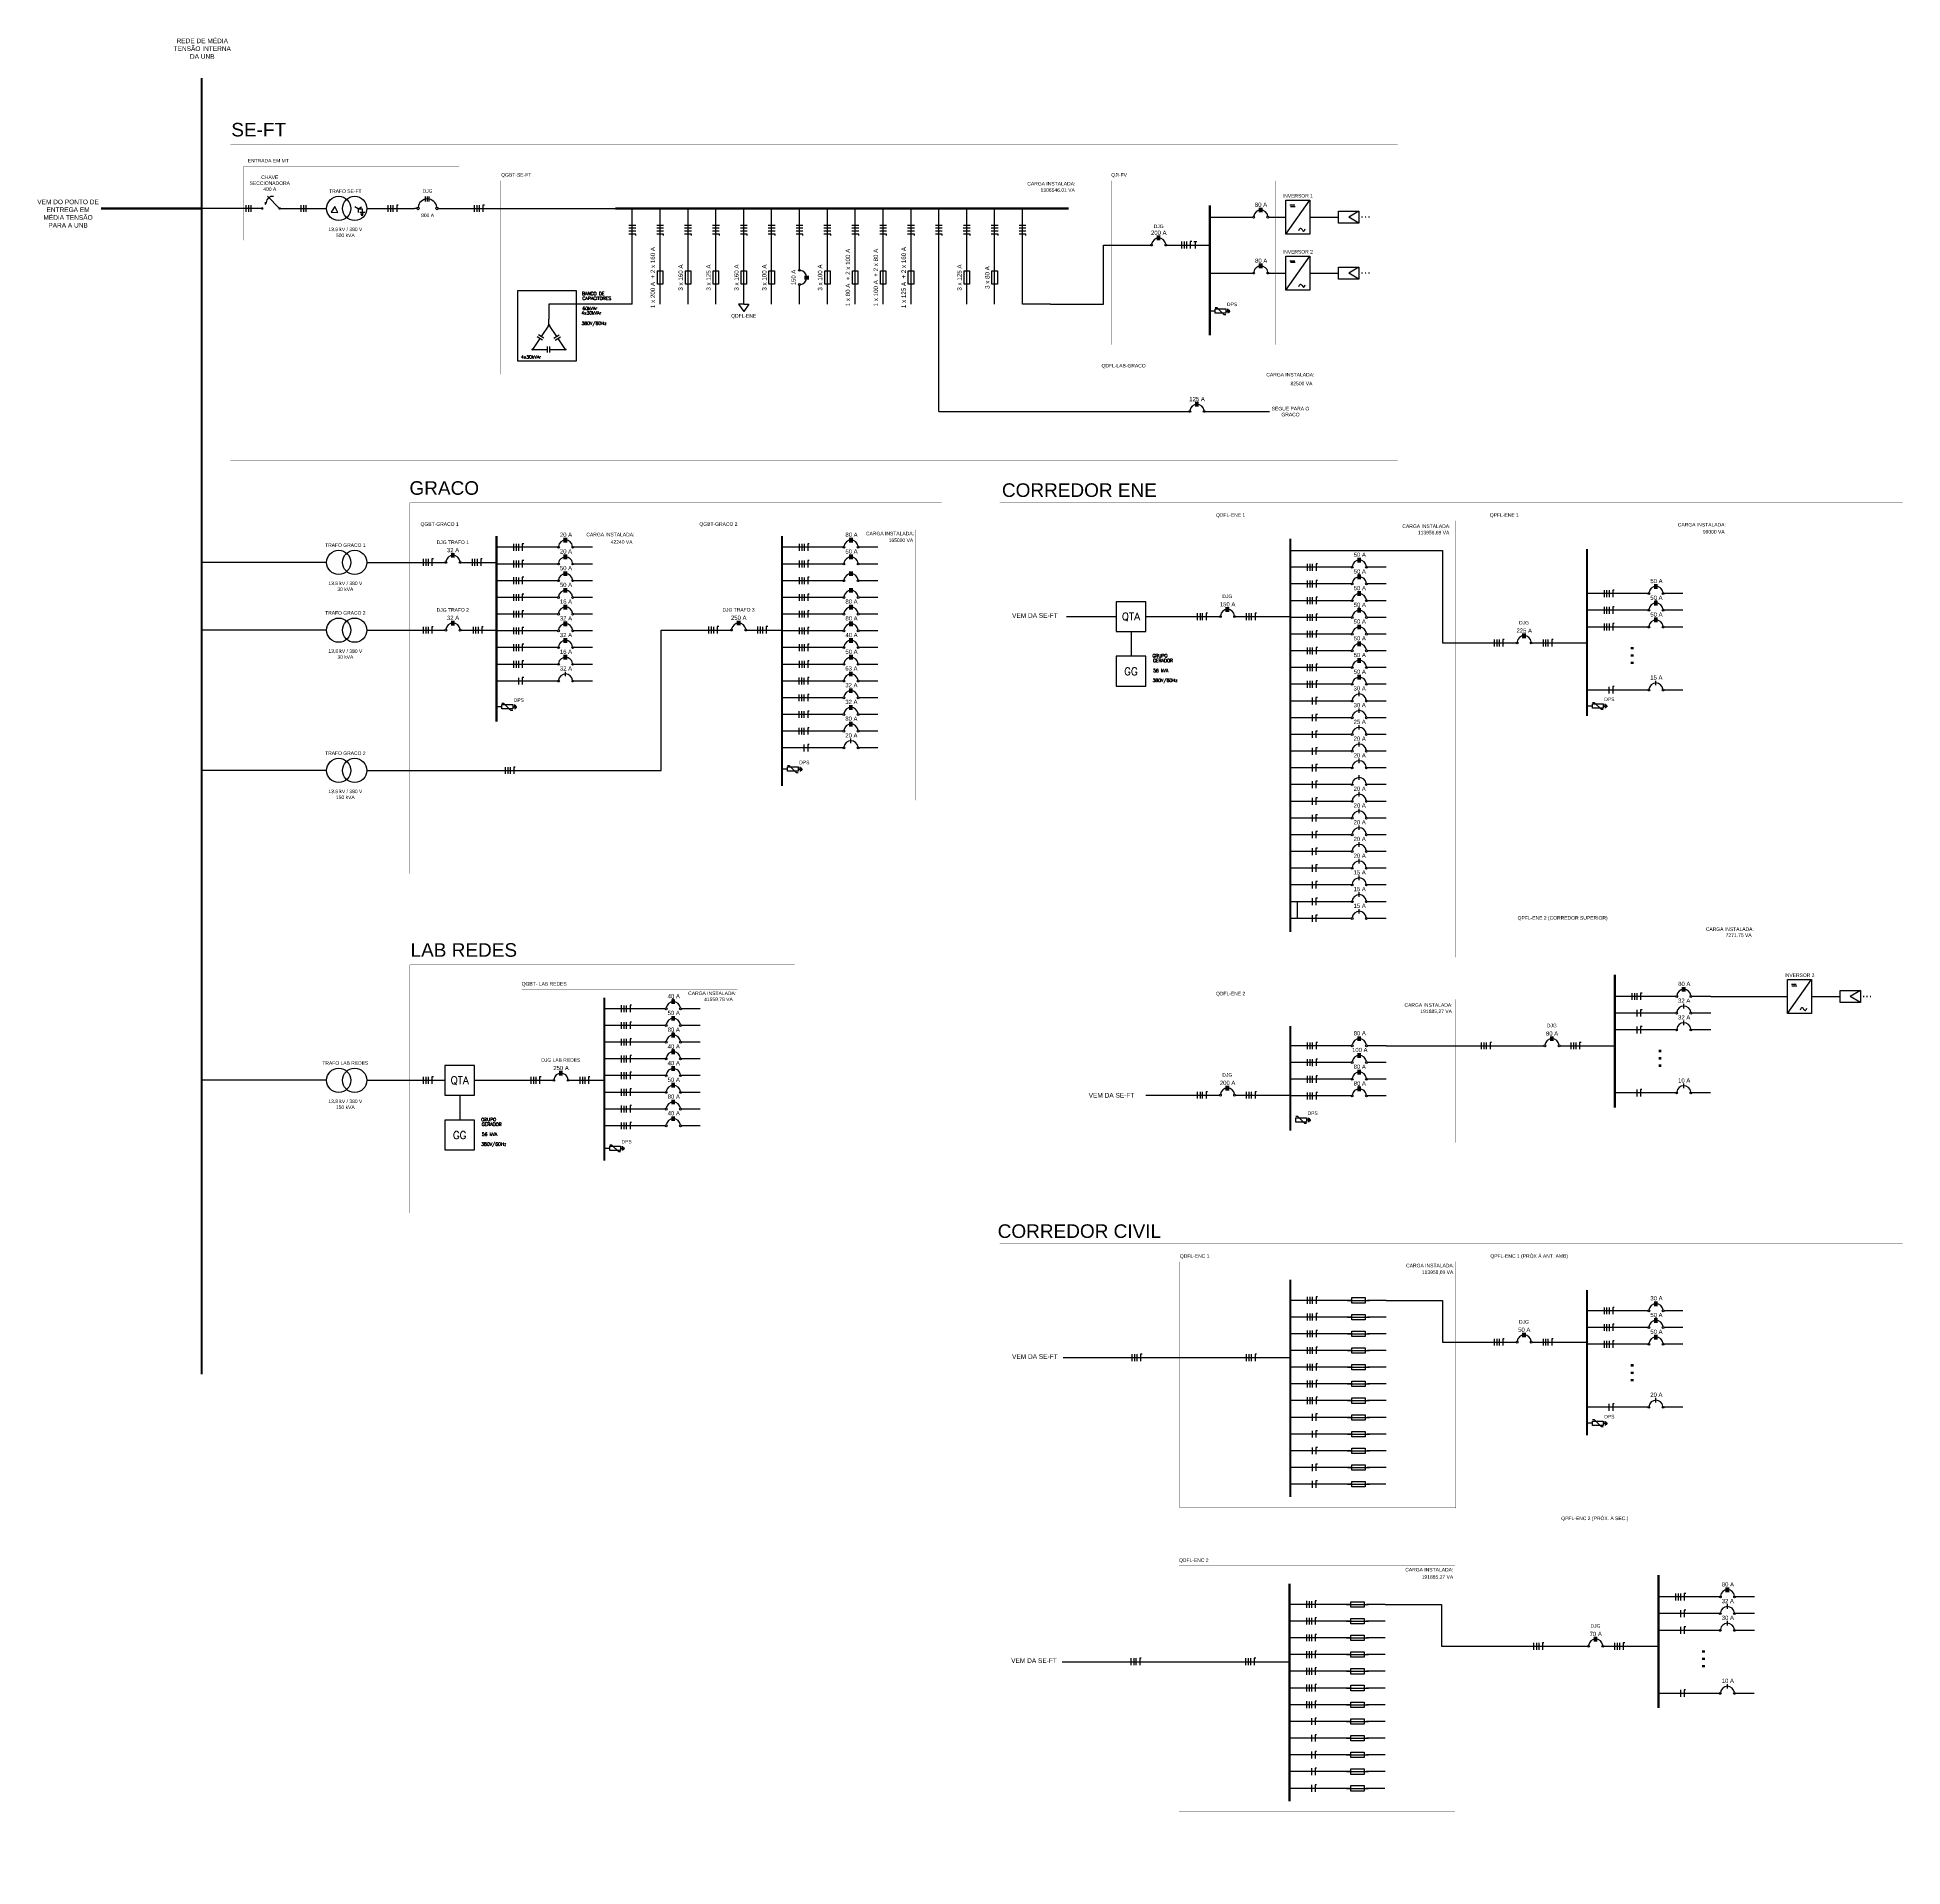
# Model space of a CAD drawing. Header units: millimetres. Extents: x 700 to 1841, y 279 to 936.
# Drawn here: x 700 to 1369, y 279 to 936 of the extents above; entities that cross this region are included whole.
import ezdxf
from ezdxf.enums import TextEntityAlignment as Align

# ---------------------------------------------------------------- set-up
doc = ezdxf.new("R2010")
doc.units = ezdxf.units.MM
doc.linetypes.add('ACAD_ISO03W100', pattern=[30, 12, -18])
for name, color, linetype in [('A-01', 1, 'Continuous'), ('A-03', 3, 'Continuous'), ('ARA_DISPOSITIVOS', 5, 'Continuous'), ('ARA_LEGENDA', 7, 'Continuous'), ('EQUIPAMENTOS', 4, 'Continuous'), ('FOLHA', 7, 'Continuous'), ('GSP_Arq_TEXTO', 7, 'Continuous'), ('GSP_URB_TEXTO GERAL', 7, 'Continuous'), ('IE_TEXTO', 2, 'Continuous'), ('S16', 2, 'Continuous'), ('SIMBOLO', 3, 'Continuous'), ('TEXTO', 1, 'Continuous'), ('TXT', 2, 'Continuous'), ('UNIFILAR', 3, 'Continuous'), ('VAI AO CTA', 7, 'Continuous')]:
    doc.layers.add(name, color=color, linetype=linetype)
doc.layers.add('BARRAMENTO', color=1, linetype='Continuous', lineweight=30)
doc.styles.add('ARA GERAL', font='arial.ttf', dxfattribs={"height": 10.1686})
doc.styles.add('ARA_TITULO_1', font='arial.ttf', dxfattribs={"height": 4})
doc.styles.add('ARIAL', font='arial.ttf')
doc.styles.add('ROMANS', font='arial.ttf')
doc.styles.add('S16', font='SIMPLEX.SHX', dxfattribs={"height": 0.16})

# ---------------------------------------------------------------- blocks, each defined once
blk = doc.blocks.new('DISJ-TRIP')
at = {"layer": 'A-01', "color": 2}
for p, q in [((0.71, -0.75), (0.99, -0.75)), ((0.71, -0.85), (0.99, -0.85)), ((0.71, -0.95), (0.99, -0.95))]:
    blk.add_line(p, q, dxfattribs=at)
at = {"layer": 'UNIFILAR'}
for p, q in [((0.32, -0.26), (0.32, -0.13)), ((0.32, -1.45), (0.32, -1.53))]:
    blk.add_line(p, q, dxfattribs=at)
for centre in [(0.32, -0.33), (0.32, -1.38)]:
    blk.add_circle(centre, 0.0673, dxfattribs=at)
blk.add_arc((0.32, -0.85), 0.525, 277.3498, 82.6502, dxfattribs=at)
at = {"layer": 'TXT', "style": 'ROMANS', "flags": 4}
blk.add_attdef('AMPS', text='', height=0.252, dxfattribs=at).set_placement((1.07, -0.85), align=Align.MIDDLE_LEFT)
blk = doc.blocks.new('*U11')
at = {"layer": 'ARA_DISPOSITIVOS'}
blk.add_line((-25.3, 0), (25.4, 0), dxfattribs=at)
blk.add_lwpolyline([(15.4, 6.2), (15.4, -6.2), (-15.3, -6.2), (-15.3, 6.2)], close=True, dxfattribs=at)
at = {"style": 'ARA GERAL'}
blk.add_attdef('12A', text='', height=10.2, dxfattribs=at).set_placement((-0.2, 17.9), align=Align.TOP_CENTER)
blk = doc.blocks.new('DISJ TRIF')
at = {"layer": 'A-03', "color": 2}
for p, q in [((0.217, 0.418), (0.421, 0.418)), ((0.217, 0.36), (0.421, 0.36)), ((0.217, 0.302), (0.421, 0.302))]:
    blk.add_line(p, q, dxfattribs=at)
at = {"layer": 'EQUIPAMENTOS', "color": 2}
for centre in [(0, 0.679), (0, 0.041)]:
    blk.add_circle(centre, 0.0409, dxfattribs=at)
at = {"layer": 'EQUIPAMENTOS', "color": 4}
blk.add_arc((0, 0.36), 0.319, 277.34976, 82.65024, dxfattribs=at)
blk = doc.blocks.new('dps')
at = {"layer": 'ARA_DISPOSITIVOS'}
for p, q in [((9.6, -5.6), (9.6, 0)), ((9.6, -5.6), (-9.4, -24.7)), ((-9.4, -24.7), (-9.4, -30.8))]:
    blk.add_line(p, q, dxfattribs=at)
blk.add_lwpolyline([(-6.1, 0), (6.4, 0), (6.4, -30.8), (-6.1, -30.8)], close=True, dxfattribs=at)
blk = doc.blocks.new('inversor')
at = {"color": 5}
blk.add_line((-0.1, -41.7), (58.4, 41), dxfattribs=at)
at = {"color": 5, "linetype": 'ACAD_ISO03W100'}
for p, q in [((9.5, 29.2), (22.9, 29.2)), ((22.9, 24.9), (9.5, 24.9))]:
    blk.add_line(p, q, dxfattribs=at)
at = {"color": 5}
blk.add_lwpolyline([(-0.1, 41), (58.4, 41), (58.4, -41.7), (-0.1, -41.7)], close=True, dxfattribs=at)
at = {"layer": 'FOLHA', "color": 5}
blk.add_spline([(31.6, -32.9), (35.7, -27), (42.8, -34.7), (46.9, -29)], degree=3, dxfattribs=at)
blk = doc.blocks.new('*U93')
at = {"layer": 'ARA_DISPOSITIVOS'}
blk.add_line((-25.3, 0), (25.4, 0), dxfattribs=at)
blk.add_lwpolyline([(15.4, 6.2), (15.4, -6.2), (-15.3, -6.2), (-15.3, 6.2)], close=True, dxfattribs=at)
at = {"style": 'ARA GERAL'}
blk.add_attdef('12A', text='', height=10.2, dxfattribs=at).set_placement((-0.2, 17.9), align=Align.TOP_CENTER)
blk = doc.blocks.new('*U82')
at = {"layer": 'ARA_DISPOSITIVOS'}
blk.add_line((-25.3, 0), (25.4, 0), dxfattribs=at)
blk.add_lwpolyline([(15.4, 6.2), (15.4, -6.2), (-15.3, -6.2), (-15.3, 6.2)], close=True, dxfattribs=at)
at = {"style": 'ARA GERAL'}
blk.add_attdef('12A', text='', height=10.2, dxfattribs=at).set_placement((-0.2, 17.9), align=Align.TOP_CENTER)
blk = doc.blocks.new('*U83')
at = {"layer": 'ARA_DISPOSITIVOS'}
blk.add_line((-25.3, 0), (25.4, 0), dxfattribs=at)
blk.add_lwpolyline([(15.4, 6.2), (15.4, -6.2), (-15.3, -6.2), (-15.3, 6.2)], close=True, dxfattribs=at)
at = {"style": 'ARA GERAL'}
blk.add_attdef('12A', text='', height=10.2, dxfattribs=at).set_placement((-0.2, 17.9), align=Align.TOP_CENTER)
blk = doc.blocks.new('*U84')
at = {"layer": 'ARA_DISPOSITIVOS'}
blk.add_line((-25.3, 0), (25.4, 0), dxfattribs=at)
blk.add_lwpolyline([(15.4, 6.2), (15.4, -6.2), (-15.3, -6.2), (-15.3, 6.2)], close=True, dxfattribs=at)
at = {"style": 'ARA GERAL'}
blk.add_attdef('12A', text='', height=10.2, dxfattribs=at).set_placement((-0.2, 17.9), align=Align.TOP_CENTER)
blk = doc.blocks.new('*U85')
at = {"layer": 'ARA_DISPOSITIVOS'}
blk.add_line((-25.3, 0), (25.4, 0), dxfattribs=at)
blk.add_lwpolyline([(15.4, 6.2), (15.4, -6.2), (-15.3, -6.2), (-15.3, 6.2)], close=True, dxfattribs=at)
at = {"style": 'ARA GERAL'}
blk.add_attdef('12A', text='', height=10.2, dxfattribs=at).set_placement((-0.2, 17.9), align=Align.TOP_CENTER)
blk = doc.blocks.new('*U86')
at = {"layer": 'ARA_DISPOSITIVOS'}
blk.add_line((-25.3, 0), (25.4, 0), dxfattribs=at)
blk.add_lwpolyline([(15.4, 6.2), (15.4, -6.2), (-15.3, -6.2), (-15.3, 6.2)], close=True, dxfattribs=at)
at = {"style": 'ARA GERAL'}
blk.add_attdef('12A', text='', height=10.2, dxfattribs=at).set_placement((-0.2, 17.9), align=Align.TOP_CENTER)
blk = doc.blocks.new('*U87')
at = {"layer": 'ARA_DISPOSITIVOS'}
blk.add_line((-25.3, 0), (25.4, 0), dxfattribs=at)
blk.add_lwpolyline([(15.4, 6.2), (15.4, -6.2), (-15.3, -6.2), (-15.3, 6.2)], close=True, dxfattribs=at)
at = {"style": 'ARA GERAL'}
blk.add_attdef('12A', text='', height=10.2, dxfattribs=at).set_placement((-0.2, 17.9), align=Align.TOP_CENTER)
blk = doc.blocks.new('*U88')
at = {"layer": 'ARA_DISPOSITIVOS'}
blk.add_line((-25.3, 0), (25.4, 0), dxfattribs=at)
blk.add_lwpolyline([(15.4, 6.2), (15.4, -6.2), (-15.3, -6.2), (-15.3, 6.2)], close=True, dxfattribs=at)
at = {"style": 'ARA GERAL'}
blk.add_attdef('12A', text='', height=10.2, dxfattribs=at).set_placement((-0.2, 17.9), align=Align.TOP_CENTER)
blk = doc.blocks.new('*U89')
at = {"layer": 'ARA_DISPOSITIVOS'}
blk.add_line((-25.3, 0), (25.4, 0), dxfattribs=at)
blk.add_lwpolyline([(15.4, 6.2), (15.4, -6.2), (-15.3, -6.2), (-15.3, 6.2)], close=True, dxfattribs=at)
at = {"style": 'ARA GERAL'}
blk.add_attdef('12A', text='', height=10.2, dxfattribs=at).set_placement((-0.2, 17.9), align=Align.TOP_CENTER)
blk = doc.blocks.new('*U90')
at = {"layer": 'ARA_DISPOSITIVOS'}
blk.add_line((-25.3, 0), (25.4, 0), dxfattribs=at)
blk.add_lwpolyline([(15.4, 6.2), (15.4, -6.2), (-15.3, -6.2), (-15.3, 6.2)], close=True, dxfattribs=at)
at = {"style": 'ARA GERAL'}
blk.add_attdef('12A', text='', height=10.2, dxfattribs=at).set_placement((-0.2, 17.9), align=Align.TOP_CENTER)
blk = doc.blocks.new('*U91')
at = {"layer": 'ARA_DISPOSITIVOS'}
blk.add_line((-25.3, 0), (25.4, 0), dxfattribs=at)
blk.add_lwpolyline([(15.4, 6.2), (15.4, -6.2), (-15.3, -6.2), (-15.3, 6.2)], close=True, dxfattribs=at)
at = {"style": 'ARA GERAL'}
blk.add_attdef('12A', text='', height=10.2, dxfattribs=at).set_placement((-0.2, 17.9), align=Align.TOP_CENTER)
blk = doc.blocks.new('*U92')
at = {"layer": 'ARA_DISPOSITIVOS'}
blk.add_line((-25.3, 0), (25.4, 0), dxfattribs=at)
blk.add_lwpolyline([(15.4, 6.2), (15.4, -6.2), (-15.3, -6.2), (-15.3, 6.2)], close=True, dxfattribs=at)
at = {"style": 'ARA GERAL'}
blk.add_attdef('12A', text='', height=10.2, dxfattribs=at).set_placement((-0.2, 17.9), align=Align.TOP_CENTER)

msp = doc.modelspace()

# ---------------------------------------------------------------- hatches: boundary and pattern name
at = {"layer": 'BARRAMENTO'}
h = msp.add_hatch(color=256, dxfattribs=at)
h.dxf.hatch_style = 1
h.paths.add_polyline_path([(781.71, 875.71), (781.69, 876.51), (781.9, 876.46), (782.11, 876.41)])
at = {"layer": 'SIMBOLO'}
for points in [[(883.14, 832.4, 1), (883.61, 832.4, 1)], [(877.26, 823.69, 1), (877.74, 823.69, 1)], [(889.01, 823.69, 1), (889.49, 823.69, 1)]]:
    msp.add_hatch(color=256, dxfattribs=at).paths.add_polyline_path(points)

# ---------------------------------------------------------------- linework, layer by layer
at = {"color": 251, "true_color": 0x636466}
for p, q in [((1173.99, 873.35), (1170.33, 871.2)), ((1173.99, 869.05), (1170.33, 871.2)), ((1173.99, 853.28), (1170.33, 851.13)), ((1173.99, 848.98), (1170.33, 851.13)), ((1353.95, 593.7), (1350.3, 591.55)), ((1353.95, 589.4), (1350.3, 591.55))]:
    msp.add_line(p, q, dxfattribs=at)
for points in [[(1173.99, 873.35), (1173.99, 869.05), (1166.67, 869.05), (1166.67, 873.35)], [(1173.99, 853.28), (1173.99, 848.98), (1166.67, 848.98), (1166.67, 853.28)], [(1353.95, 593.7), (1353.95, 589.4), (1346.64, 589.4), (1346.64, 593.7)]]:
    msp.add_lwpolyline(points, close=True, dxfattribs=at)
for points in [[(953.31, 839.9), (951.47, 839.9)], [(951.47, 839.9), (953.31, 837.33)], [(953.31, 839.9), (955.14, 839.9)], [(955.14, 839.9), (953.31, 837.33)], [(1174.15, 742.92), (1174.15, 743.31)], [(1174.15, 730.92), (1174.15, 731.31)], [(1280.6, 733.48), (1280.6, 733.87)], [(1151.8, 625.55), (1151.8, 619.55)], [(928.03, 590.51), (928.03, 590.9)], [(928.03, 578.51), (928.03, 578.9)], [(928.03, 572.51), (928.03, 572.9)], [(1174.15, 559.21), (1174.15, 559.6)], [(1280.6, 476.11), (1280.6, 476.51)]]:
    msp.add_lwpolyline(points)
at = {"layer": 'A-03', "color": 2}
for p, q in [((889.36, 706.46), (889.36, 708.09)), ((1280.57, 703.23), (1280.57, 704.86)), ((1174.12, 699.29), (1174.12, 700.92)), ((1174.12, 693.29), (1174.12, 694.92)), ((991.76, 682.46), (991.76, 684.09)), ((1174.12, 687.29), (1174.12, 688.92)), ((1174.12, 681.29), (1174.12, 682.92)), ((1174.12, 675.29), (1174.12, 676.92)), ((1174.12, 669.29), (1174.12, 670.92)), ((1174.12, 663.29), (1174.12, 664.92)), ((1174.12, 657.29), (1174.12, 658.92)), ((1174.12, 651.29), (1174.12, 652.92)), ((1174.12, 645.29), (1174.12, 646.92)), ((1174.12, 639.29), (1174.12, 640.92)), ((1174.12, 633.29), (1174.12, 634.92)), ((1174.12, 627.29), (1174.12, 628.92)), ((1174.12, 621.29), (1174.12, 622.92)), ((1290.55, 587.29), (1290.55, 588.92)), ((1290.55, 581.29), (1290.55, 582.92)), ((1290.55, 558.67), (1290.55, 560.3)), ((1280.57, 445.86), (1280.57, 447.5)), ((1306.21, 371.84), (1306.21, 373.47)), ((1306.21, 365.84), (1306.21, 367.47)), ((1306.21, 343.22), (1306.21, 344.85))]:
    msp.add_line(p, q, dxfattribs=at)
at = {"layer": 'ARA_LEGENDA', "color": 2, "linetype": 'ACAD_ISO03W100', "ltscale": 0.25, "const_width": 0.0375}
for points in [[(1187.93, 783.87), (769.1, 783.87), (769.1, 897.23), (1187.93, 897.23)], [(1024.32, 635.58), (833.51, 635.58), (833.51, 768.66), (1024.32, 768.66)], [(1369.08, 522.34), (1045.13, 522.34), (1045.13, 768.66), (1369.08, 768.66)], [(971.6, 513.87), (833.51, 513.87), (833.51, 602.89), (971.6, 602.89)], [(1369.08, 279.32), (1045.13, 279.32), (1045.13, 502.78), (1369.08, 502.78)]]:
    msp.add_lwpolyline(points, close=True, dxfattribs=at)
at = {"layer": 'ARA_LEGENDA', "color": 7, "linetype": 'ACAD_ISO03W100', "ltscale": 0.25, "const_width": 0.0375}
for points in [[(851.23, 862.87), (773.83, 862.87), (773.83, 889.35), (851.23, 889.35)], [(1073.06, 814.74), (866.04, 814.74), (866.04, 884.3), (1073.06, 884.3)], [(1144.2, 825.45), (1085.13, 825.45), (1085.13, 884.3), (1144.2, 884.3)], [(1159.24, 789.82), (1081.84, 789.82), (1081.84, 816.3), (1159.24, 816.3)], [(914.74, 686.3), (837.34, 686.3), (837.34, 759.02), (914.74, 759.02)], [(1014.78, 661.95), (937.38, 661.95), (937.38, 759.02), (1014.78, 759.02)], [(1208.76, 605.59), (1122.72, 605.59), (1122.72, 762.26), (1208.76, 762.26)], [(1306.99, 683.93), (1220.95, 683.93), (1220.95, 762.26), (1306.99, 762.26)], [(1316.97, 539.37), (1230.94, 539.37), (1230.94, 617.7), (1316.97, 617.7)], [(951.02, 527), (873.61, 527), (873.61, 594.05), (951.02, 594.05)], [(1208.76, 539.09), (1122.72, 539.09), (1122.72, 590.55), (1208.76, 590.55)], [(1208.76, 408.08), (1109.76, 408.08), (1109.76, 496.38), (1208.76, 496.38)], [(1306.99, 429.56), (1220.95, 429.56), (1220.95, 496.38), (1306.99, 496.38)], [(1332.63, 323.92), (1246.59, 323.92), (1246.59, 402.25), (1332.63, 402.25)], [(1208.44, 298.97), (1109.45, 298.97), (1109.45, 387.26), (1208.44, 387.26)]]:
    msp.add_lwpolyline(points, close=True, dxfattribs=at)
at = {"layer": 'BARRAMENTO'}
for p, q in [((786.79, 874.3), (782.37, 878.72)), ((781.71, 875.71), (781.69, 876.51)), ((781.71, 875.71), (782.11, 876.41)), ((913.31, 839.9), (913.31, 874.3)), ((923.31, 839.9), (923.31, 874.3)), ((933.31, 839.9), (933.31, 874.3)), ((943.31, 839.9), (943.31, 874.3)), ((953.31, 839.9), (953.31, 874.3)), ((963.31, 839.9), (963.31, 874.3)), ((973.31, 852.42), (973.31, 874.3)), ((983.31, 839.9), (983.31, 874.3)), ((993.31, 839.9), (993.31, 874.3)), ((1003.31, 839.9), (1003.31, 874.3)), ((1013.31, 839.9), (1013.31, 874.3)), ((1023.31, 801.49), (1023.31, 874.3)), ((1033.31, 839.9), (1033.31, 874.3)), ((1043.31, 839.9), (1043.31, 874.3)), ((1053.31, 839.9), (1053.31, 874.3)), ((973.31, 839.9), (973.31, 846.66)), ((1063.32, 839.9), (1053.31, 839.9)), ((886.48, 752.72), (864.6, 752.72)), ((899, 752.72), (892.24, 752.72)), ((988.91, 752.72), (967.03, 752.72)), ((1001.43, 752.72), (994.67, 752.72)), ((886.48, 746.72), (864.6, 746.72)), ((899, 746.72), (892.24, 746.72)), ((988.91, 746.72), (967.03, 746.72)), ((1001.43, 746.72), (994.67, 746.72)), ((1171.27, 745.55), (1149.39, 745.55)), ((1183.79, 745.55), (1177.03, 745.55)), ((886.48, 740.72), (864.6, 740.72)), ((899, 740.72), (892.24, 740.72)), ((988.91, 740.72), (967.03, 740.72)), ((1001.43, 740.72), (994.67, 740.72)), ((1171.27, 739.55), (1149.39, 739.55)), ((1183.79, 739.55), (1177.03, 739.55)), ((886.48, 734.72), (864.6, 734.72)), ((899, 734.72), (892.24, 734.72)), ((988.91, 734.72), (967.03, 734.72)), ((1001.43, 734.72), (994.67, 734.72)), ((1171.27, 733.55), (1149.39, 733.55)), ((1183.79, 733.55), (1177.03, 733.55)), ((1277.72, 736.11), (1255.84, 736.11)), ((1277.72, 730.11), (1255.84, 730.11)), ((1290.24, 736.11), (1283.48, 736.11)), ((1290.24, 730.11), (1283.48, 730.11)), ((886.48, 728.72), (864.6, 728.72)), ((899, 728.72), (892.24, 728.72)), ((988.91, 728.72), (967.03, 728.72)), ((1001.43, 728.72), (994.67, 728.72)), ((1171.27, 727.55), (1149.39, 727.55)), ((1183.79, 727.55), (1177.03, 727.55)), ((1277.72, 724.11), (1255.84, 724.11)), ((1290.24, 724.11), (1283.48, 724.11)), ((886.48, 722.72), (864.6, 722.72)), ((886.48, 716.72), (864.6, 716.72)), ((899, 722.72), (892.24, 722.72)), ((899, 716.72), (892.24, 716.72)), ((988.91, 722.72), (967.03, 722.72)), ((988.91, 716.72), (967.03, 716.72)), ((1001.43, 722.72), (994.67, 722.72)), ((1001.43, 716.72), (994.67, 716.72)), ((1171.27, 721.55), (1149.39, 721.55)), ((1183.79, 721.55), (1177.03, 721.55)), ((886.48, 710.72), (864.6, 710.72)), ((899, 710.72), (892.24, 710.72)), ((988.91, 710.72), (967.03, 710.72)), ((1001.43, 710.72), (994.67, 710.72)), ((1171.27, 715.55), (1149.39, 715.55)), ((1171.27, 709.55), (1149.39, 709.55)), ((1183.79, 715.55), (1177.03, 715.55)), ((1183.79, 709.55), (1177.03, 709.55)), ((886.48, 704.72), (864.6, 704.72)), ((899, 704.72), (892.24, 704.72)), ((988.88, 704.72), (967, 704.72)), ((1001.4, 704.72), (994.64, 704.72)), ((1171.27, 703.55), (1149.39, 703.55)), ((1183.79, 703.55), (1177.03, 703.55)), ((988.88, 698.72), (967, 698.72)), ((1001.4, 698.72), (994.64, 698.72)), ((1171.24, 697.55), (1149.36, 697.55)), ((1183.76, 697.55), (1177, 697.55)), ((1277.69, 701.49), (1255.81, 701.49)), ((1290.21, 701.49), (1283.45, 701.49)), ((988.88, 692.72), (967, 692.72)), ((1001.4, 692.72), (994.64, 692.72)), ((1171.24, 691.55), (1149.36, 691.55)), ((1183.76, 691.55), (1177, 691.55)), ((988.88, 686.72), (967, 686.72)), ((1001.4, 686.72), (994.64, 686.72)), ((1171.24, 685.55), (1149.36, 685.55)), ((1183.76, 685.55), (1177, 685.55)), ((988.88, 680.72), (967, 680.72)), ((1001.4, 680.72), (994.64, 680.72)), ((1171.24, 679.55), (1149.36, 679.55)), ((1183.76, 679.55), (1177, 679.55)), ((1171.24, 673.55), (1149.36, 673.55)), ((1183.76, 673.55), (1177, 673.55)), ((1171.24, 667.55), (1149.36, 667.55)), ((1183.76, 667.55), (1177, 667.55)), ((1171.24, 661.55), (1149.36, 661.55)), ((1183.76, 661.55), (1177, 661.55)), ((1171.24, 655.55), (1149.36, 655.55)), ((1171.24, 649.55), (1149.36, 649.55)), ((1183.76, 655.55), (1177, 655.55)), ((1183.76, 649.55), (1177, 649.55)), ((1171.24, 643.55), (1149.36, 643.55)), ((1183.76, 643.55), (1177, 643.55)), ((1171.24, 637.55), (1149.36, 637.55)), ((1183.76, 637.55), (1177, 637.55)), ((1171.24, 631.55), (1149.36, 631.55)), ((1183.76, 631.55), (1177, 631.55)), ((1171.24, 625.55), (1149.36, 625.55)), ((1183.76, 625.55), (1177, 625.55)), ((1171.24, 619.55), (1149.36, 619.55)), ((1183.76, 619.55), (1177, 619.55)), ((1287.7, 591.55), (1265.82, 591.55)), ((1300.22, 591.55), (1293.46, 591.55)), ((925.15, 587.14), (903.27, 587.14)), ((937.67, 587.14), (930.9, 587.14)), ((1287.7, 585.55), (1265.82, 585.55)), ((1300.22, 585.55), (1293.46, 585.55)), ((925.15, 581.14), (903.27, 581.14)), ((937.67, 581.14), (930.9, 581.14)), ((1287.7, 579.55), (1265.82, 579.55)), ((1300.22, 579.55), (1293.46, 579.55)), ((925.15, 575.14), (903.27, 575.14)), ((925.15, 569.14), (903.27, 569.14)), ((937.67, 575.14), (930.9, 575.14)), ((937.67, 569.14), (930.9, 569.14)), ((1171.27, 573.84), (1149.39, 573.84)), ((1183.79, 573.84), (1177.03, 573.84)), ((925.15, 563.14), (903.27, 563.14)), ((937.67, 563.14), (930.9, 563.14)), ((1171.27, 567.84), (1149.39, 567.84)), ((1183.79, 567.84), (1177.03, 567.84)), ((925.15, 557.14), (903.27, 557.14)), ((937.67, 557.14), (930.9, 557.14)), ((1171.27, 561.84), (1149.39, 561.84)), ((1171.27, 555.84), (1149.39, 555.84)), ((1183.79, 561.84), (1177.03, 561.84)), ((1183.79, 555.84), (1177.03, 555.84)), ((1287.67, 556.93), (1265.79, 556.93)), ((1300.19, 556.93), (1293.43, 556.93)), ((925.15, 551.14), (903.27, 551.14)), ((937.67, 551.14), (930.9, 551.14)), ((925.15, 545.14), (903.27, 545.14)), ((937.67, 545.14), (930.9, 545.14)), ((1171.27, 482.52), (1149.39, 482.52)), ((1183.79, 482.52), (1177.03, 482.52)), ((1171.27, 476.52), (1149.39, 476.52)), ((1183.79, 476.52), (1177.03, 476.52)), ((1277.72, 478.75), (1255.84, 478.75)), ((1290.24, 478.75), (1283.48, 478.75)), ((1171.27, 470.52), (1149.39, 470.52)), ((1183.79, 470.52), (1177.03, 470.52)), ((1277.72, 472.75), (1255.84, 472.75)), ((1290.24, 472.75), (1283.48, 472.75)), ((1171.27, 464.52), (1149.39, 464.52)), ((1183.79, 464.52), (1177.03, 464.52)), ((1277.72, 466.75), (1255.84, 466.75)), ((1290.24, 466.75), (1283.48, 466.75)), ((1171.27, 458.52), (1149.39, 458.52)), ((1183.79, 458.52), (1177.03, 458.52)), ((1171.27, 452.52), (1149.39, 452.52)), ((1183.79, 452.52), (1177.03, 452.52)), ((1171.27, 446.52), (1149.39, 446.52)), ((1183.79, 446.52), (1177.03, 446.52)), ((1277.69, 444.13), (1255.81, 444.13)), ((1290.21, 444.13), (1283.45, 444.13)), ((1171.24, 440.52), (1149.36, 440.52)), ((1183.76, 440.52), (1177, 440.52)), ((1171.24, 434.52), (1149.36, 434.52)), ((1171.24, 428.52), (1149.36, 428.52)), ((1183.76, 434.52), (1177, 434.52)), ((1183.76, 428.52), (1177, 428.52)), ((1171.24, 422.52), (1149.36, 422.52)), ((1183.76, 422.52), (1177, 422.52)), ((1171.24, 416.52), (1149.36, 416.52)), ((1183.61, 416.53), (1176.84, 416.53)), ((1303.36, 376.1), (1281.48, 376.1)), ((1315.88, 376.1), (1309.12, 376.1)), ((1170.96, 373.41), (1149.08, 373.41)), ((1183.48, 373.41), (1176.72, 373.41)), ((1303.36, 370.1), (1281.48, 370.1)), ((1315.88, 370.1), (1309.12, 370.1)), ((1170.96, 367.41), (1149.08, 367.41)), ((1170.96, 361.41), (1149.08, 361.41)), ((1183.48, 367.41), (1176.72, 367.41)), ((1183.48, 361.41), (1176.72, 361.41)), ((1303.36, 364.1), (1281.48, 364.1)), ((1315.88, 364.1), (1309.12, 364.1)), ((1170.96, 355.41), (1149.08, 355.41)), ((1183.48, 355.41), (1176.72, 355.41)), ((1170.96, 349.41), (1149.08, 349.41)), ((1183.48, 349.41), (1176.72, 349.41)), ((1170.96, 343.41), (1149.08, 343.41)), ((1183.48, 343.41), (1176.72, 343.41)), ((1303.33, 341.49), (1281.45, 341.49)), ((1315.85, 341.49), (1309.09, 341.49)), ((1170.96, 337.41), (1149.08, 337.41)), ((1183.48, 337.41), (1176.72, 337.41)), ((1170.93, 331.41), (1149.05, 331.41)), ((1183.45, 331.41), (1176.69, 331.41)), ((1170.93, 325.41), (1149.05, 325.41)), ((1183.45, 325.41), (1176.69, 325.41)), ((1170.93, 319.41), (1149.05, 319.41)), ((1183.45, 319.41), (1176.69, 319.41)), ((1170.93, 313.41), (1149.05, 313.41)), ((1183.45, 313.41), (1176.69, 313.41)), ((1170.93, 307.41), (1149.05, 307.41)), ((1183.3, 307.42), (1176.53, 307.42))]:
    msp.add_line(p, q, dxfattribs=at)
at = {"layer": 'BARRAMENTO', "color": 1, "ltscale": 200}
for p, q in [((1122.43, 837.48), (1120.48, 837.48)), ((866.55, 695.48), (864.6, 695.48)), ((1257.79, 695.76), (1255.84, 695.76)), ((968.98, 673.11), (967.03, 673.11)), ((905.21, 537.05), (903.27, 537.05)), ((1257.79, 438.39), (1255.84, 438.39))]:
    msp.add_line(p, q, dxfattribs=at)
at = {"layer": 'BARRAMENTO', "color": 3, "ltscale": 200}
for p, q in [((1126.28, 837.48), (1126.99, 837.48)), ((1126.99, 837.48), (1126.99, 838.29)), ((1126.99, 837.48), (1126.99, 836.68)), ((1127.31, 837.48), (1127.31, 838.07)), ((1127.31, 837.48), (1127.31, 836.9)), ((1127.59, 837.48), (1127.59, 837.8)), ((1127.59, 837.48), (1127.59, 837.16)), ((871.11, 695.48), (871.11, 696.29)), ((871.43, 695.48), (871.43, 696.06)), ((1262.35, 695.76), (1262.35, 696.56)), ((1262.66, 695.76), (1262.66, 696.34)), ((1262.94, 695.76), (1262.94, 696.08)), ((870.39, 695.48), (871.11, 695.48)), ((871.11, 695.48), (871.11, 694.68)), ((871.43, 695.48), (871.43, 694.9)), ((871.7, 695.48), (871.7, 695.8)), ((871.7, 695.48), (871.7, 695.16)), ((1261.63, 695.76), (1262.35, 695.76)), ((1262.35, 695.76), (1262.35, 694.95)), ((1262.66, 695.76), (1262.66, 695.18)), ((1262.94, 695.76), (1262.94, 695.44)), ((972.83, 673.11), (973.55, 673.11)), ((973.55, 673.11), (973.55, 673.91)), ((973.55, 673.11), (973.55, 672.3)), ((973.86, 673.11), (973.86, 673.69)), ((973.86, 673.11), (973.86, 672.53)), ((974.14, 673.11), (974.14, 673.43)), ((974.14, 673.11), (974.14, 672.79)), ((1155.19, 547.26), (1155.91, 547.26)), ((1155.91, 547.26), (1155.91, 548.06)), ((1155.91, 547.26), (1155.91, 546.45)), ((1156.22, 547.26), (1156.22, 547.84)), ((1156.22, 547.26), (1156.22, 546.67)), ((1156.5, 547.26), (1156.5, 547.58)), ((1156.5, 547.26), (1156.5, 546.94)), ((909.06, 537.05), (909.78, 537.05)), ((909.78, 537.05), (909.78, 537.86)), ((909.78, 537.05), (909.78, 536.25)), ((910.09, 537.05), (910.09, 537.63)), ((910.09, 537.05), (910.09, 536.47)), ((910.37, 537.05), (910.37, 537.37)), ((910.37, 537.05), (910.37, 536.73)), ((1261.63, 438.39), (1262.35, 438.39)), ((1262.35, 438.39), (1262.35, 439.2)), ((1262.35, 438.39), (1262.35, 437.59)), ((1262.66, 438.39), (1262.66, 438.97)), ((1262.66, 438.39), (1262.66, 437.81)), ((1262.94, 438.39), (1262.94, 438.71)), ((1262.94, 438.39), (1262.94, 438.07))]:
    msp.add_line(p, q, dxfattribs=at)
at = {"layer": 'BARRAMENTO', "lineweight": 40, "const_width": 0.8}
for points in [[(758.82, 455.99), (758.82, 921.09)], [(722.64, 874.3), (758.82, 874.3)], [(907.27, 874.3), (1069.86, 874.3)], [(1120.48, 828.78), (1120.48, 875.4)], [(864.6, 690.16), (864.6, 756.73)], [(967.03, 667.05), (967.03, 756.77)], [(1149.39, 614.7), (1149.39, 755.85)], [(1255.84, 692.2), (1255.84, 752.15)], [(1265.82, 551.66), (1265.82, 599.37)], [(903.27, 532.68), (903.27, 591.18)], [(1149.39, 543.38), (1149.39, 580.94)], [(1149.39, 411.93), (1149.39, 489.97)], [(1255.84, 434.06), (1255.84, 486.27)], [(1281.48, 336.22), (1281.48, 383.92)], [(1149.08, 302.81), (1149.08, 380.86)]]:
    msp.add_lwpolyline(points, dxfattribs=at)
at = {"layer": 'BARRAMENTO'}
for points in [[(780.77, 874.3), (758.82, 874.3)], [(786.56, 874.3), (803.64, 874.3)], [(818.05, 874.3), (835.14, 874.3)], [(844.21, 874.3), (907.27, 874.3)], [(1120.48, 871.2), (1135.91, 871.2)], [(1141.67, 871.2), (1147.78, 871.2)], [(1156.42, 871.2), (1166.67, 871.2)], [(1082.38, 839.9), (1082.38, 861.17)], [(1082.38, 861.17), (1099.29, 861.17)], [(1105.05, 861.17), (1120.48, 861.17)], [(1120.48, 851.13), (1135.91, 851.13)], [(1141.67, 851.13), (1147.78, 851.13)], [(1156.42, 851.13), (1166.67, 851.13)], [(913.31, 839.9), (883.38, 839.9)], [(883.38, 839.9), (883.38, 834.6)], [(1063.31, 839.9), (1082.38, 839.9)], [(1023.31, 801.49), (1113.04, 801.49)], [(1118.79, 801.49), (1141.89, 801.49)], [(1149.39, 751.55), (1203.99, 751.55), (1203.99, 718.4)], [(803.64, 747.3), (758.82, 747.3)], [(818.05, 747.3), (846.1, 747.3)], [(851.85, 747.3), (864.6, 747.3)], [(803.64, 722.98), (758.82, 722.98)], [(818.05, 722.98), (846.1, 722.98)], [(851.85, 722.98), (864.6, 722.98)], [(923.62, 672.65), (923.62, 723.02), (948.61, 723.02)], [(954.37, 723.02), (967.03, 723.02)], [(1069.12, 727.84), (1086.93, 727.84)], [(1097.54, 727.84), (1123.97, 727.84)], [(1129.73, 727.84), (1149.39, 727.84)], [(1092.24, 722.51), (1092.24, 713.61)], [(1203.99, 718.4), (1230.42, 718.4)], [(1236.18, 718.4), (1255.84, 718.4)], [(803.64, 672.65), (758.82, 672.65)], [(818.05, 672.65), (923.62, 672.65)], [(1300.22, 591.55), (1327.74, 591.55)], [(1336.38, 591.55), (1346.64, 591.55)], [(1183.79, 573.84), (1240.4, 573.84)], [(1246.16, 573.84), (1265.82, 573.84)], [(803.64, 561.46), (758.82, 561.46)], [(818.05, 561.46), (846.1, 561.46)], [(851.4, 556.12), (851.4, 547.22)], [(856.7, 561.46), (884.84, 561.46)], [(890.6, 561.46), (903.27, 561.46)], [(1097.54, 556.13), (1123.97, 556.13)], [(1129.73, 556.13), (1149.39, 556.13)], [(1183.79, 482.52), (1203.99, 482.52)], [(1203.99, 482.52), (1203.99, 467.52)], [(1067.85, 461.96), (1123.97, 461.96)], [(1124.01, 461.96), (1149.39, 461.96)], [(1203.99, 467.52), (1230.42, 467.52)], [(1236.18, 467.52), (1255.84, 467.52)], [(1183.48, 373.41), (1203.67, 373.41)], [(1203.67, 373.41), (1203.67, 358.41)], [(1203.67, 358.41), (1230.11, 358.41)], [(1229.63, 358.39), (1256.06, 358.39)], [(1261.82, 358.39), (1281.48, 358.39)], [(1067.54, 352.85), (1123.66, 352.85)], [(1123.7, 352.85), (1149.08, 352.85)]]:
    msp.add_lwpolyline(points, dxfattribs=at)
at = {"layer": 'EQUIPAMENTOS', "color": 4}
for points in [[(893.31, 844.71), (872.1, 844.71), (872.1, 819.62), (893.31, 819.62)], [(1097.54, 733.18), (1086.93, 733.18), (1086.93, 722.51), (1097.54, 722.51)], [(1097.54, 713.61), (1086.93, 713.61), (1086.93, 702.94), (1097.54, 702.94)], [(856.7, 566.79), (846.1, 566.79), (846.1, 556.12), (856.7, 556.12)], [(856.7, 547.22), (846.1, 547.22), (846.1, 536.55), (856.7, 536.55)]]:
    msp.add_lwpolyline(points, close=True, dxfattribs=at)
at = {"layer": 'EQUIPAMENTOS', "color": 2}
for centre in [(886.81, 704.72), (891.91, 704.72), (1171.57, 697.55), (1176.67, 697.55), (1278.02, 701.49), (1283.12, 701.49), (1171.57, 691.55), (1176.67, 691.55), (1171.57, 685.55), (1176.67, 685.55), (989.21, 680.72), (994.31, 680.72), (1171.57, 679.55), (1176.67, 679.55), (1171.57, 673.55), (1176.67, 673.55), (1171.57, 667.55), (1176.67, 667.55), (1171.57, 661.55), (1171.57, 655.55), (1176.67, 661.55), (1176.67, 655.55), (1171.57, 649.55), (1176.67, 649.55), (1171.57, 643.55), (1176.67, 643.55), (1171.57, 637.55), (1176.67, 637.55), (1171.57, 631.55), (1176.67, 631.55), (1171.57, 625.55), (1176.67, 625.55), (1171.57, 619.55), (1176.67, 619.55), (1288, 585.55), (1293.1, 585.55), (1288, 579.55), (1293.1, 579.55), (1288, 556.93), (1293.1, 556.93), (1278.02, 444.13), (1283.12, 444.13), (1303.66, 370.1), (1308.76, 370.1), (1303.66, 364.1), (1308.76, 364.1), (1303.66, 341.49), (1308.76, 341.49)]:
    msp.add_circle(centre, 0.327, dxfattribs=at)
at = {"layer": 'EQUIPAMENTOS', "color": 4}
for centre in [(889.36, 704.72), (1280.57, 701.49), (1174.12, 697.55), (1174.12, 691.55), (991.76, 680.72), (1174.12, 685.55), (1174.12, 679.55), (1174.12, 673.55), (1174.12, 667.55), (1174.12, 661.55), (1174.12, 655.55), (1174.12, 649.55), (1174.12, 643.55), (1174.12, 637.55), (1174.12, 631.55), (1174.12, 625.55), (1174.12, 619.55), (1290.55, 585.55), (1290.55, 579.55), (1290.55, 556.93), (1280.57, 444.13), (1306.21, 370.1), (1306.21, 364.1), (1306.21, 341.49)]:
    msp.add_arc(centre, 2.55, 7.34976, 172.65024, dxfattribs=at)
at = {"layer": 'GSP_URB_TEXTO GERAL', "color": 1}
for p, q in [((814.98, 874.16), (813.79, 874.85)), ((814.98, 874.16), (816.16, 874.85)), ((814.98, 874.16), (814.98, 872.8)), ((814.98, 874.16), (816.41, 874.16)), ((815.51, 872.92), (817.29, 872.91)), ((815.82, 872.37), (816.85, 872.36)), ((816.02, 871.84), (816.68, 871.84)), ((816.41, 874.16), (816.4, 871.85))]:
    msp.add_line(p, q, dxfattribs=at)
msp.add_lwpolyline([(805.31, 872.92), (807.68, 872.88), (806.53, 874.95), (805.31, 872.92)], dxfattribs=at)
for centre in [(807.99, 874.3), (813.7, 874.3), (807.99, 747.3), (813.7, 747.3), (807.99, 722.98), (813.7, 722.98), (807.99, 672.65), (813.7, 672.65), (807.99, 561.46), (813.7, 561.46)]:
    msp.add_circle(centre, 4.35, dxfattribs=at)
at = {"layer": 'IE_TEXTO', "color": 1, "const_width": 0.465}
for points in [[(780.54, 874.53, 1), (780.54, 874.07, 1)], [(786.79, 874.53, 1), (786.79, 874.07, 1)]]:
    msp.add_lwpolyline(points, format="xyb", close=True, dxfattribs=at)
at = {"layer": 'SIMBOLO'}
for p, q in [((883.38, 832.4), (880.63, 828.33)), ((883.38, 832.64), (883.38, 834.6)), ((883.38, 832.4), (886.12, 828.33)), ((880.16, 827.63), (877.5, 823.69)), ((877.5, 823.69), (882.93, 823.69)), ((883.77, 823.69), (889.25, 823.69)), ((886.59, 827.63), (889.25, 823.69))]:
    msp.add_line(p, q, dxfattribs=at)
for centre in [(883.38, 832.4), (877.5, 823.69), (889.25, 823.69)]:
    msp.add_circle(centre, 0.239, dxfattribs=at)
at = {"layer": 'TEXTO'}
msp.add_arc((784.37, 876.15), 2.49, 84.07341, 172.80428, dxfattribs=at)
at = {"layer": 'UNIFILAR', "color": 5}
for p, q in [((881.1, 827), (879.23, 828.26)), ((881.57, 827.7), (879.7, 828.96)), ((882.93, 822.56), (882.93, 824.82)), ((883.77, 822.56), (883.77, 824.82)), ((885.18, 827.7), (887.06, 828.96)), ((885.65, 827), (887.53, 828.26))]:
    msp.add_line(p, q, dxfattribs=at)
at = {"layer": 'VAI AO CTA', "color": 1}
for p, q in [((774.69, 875.53), (774.69, 873.07)), ((775.64, 875.52), (775.64, 873.06)), ((776.6, 873.06), (776.6, 875.52)), ((794.36, 875.53), (794.36, 873.07)), ((795.32, 875.52), (795.32, 873.06)), ((796.27, 873.06), (796.27, 875.52)), ((825.65, 875.53), (825.65, 873.07)), ((826.61, 875.52), (826.61, 873.06)), ((827.57, 873.06), (827.57, 875.52)), ((856.58, 875.53), (856.58, 873.07)), ((857.54, 875.52), (857.54, 873.06)), ((858.5, 873.06), (858.5, 875.52)), ((914.53, 867.25), (912.07, 867.25)), ((912.07, 866.29), (914.53, 866.29)), ((914.54, 868.2), (912.08, 868.2)), ((924.53, 867.25), (922.07, 867.25)), ((922.07, 866.29), (924.53, 866.29)), ((924.54, 868.2), (922.08, 868.2)), ((934.53, 867.25), (932.07, 867.25)), ((932.07, 866.29), (934.53, 866.29)), ((934.54, 868.2), (932.08, 868.2)), ((944.53, 867.25), (942.07, 867.25)), ((942.07, 866.29), (944.53, 866.29)), ((944.54, 868.2), (942.08, 868.2)), ((954.53, 867.25), (952.07, 867.25)), ((952.07, 866.29), (954.53, 866.29)), ((954.54, 868.2), (952.08, 868.2)), ((964.53, 867.25), (962.07, 867.25)), ((962.07, 866.29), (964.53, 866.29)), ((964.54, 868.2), (962.08, 868.2)), ((974.53, 867.25), (972.07, 867.25)), ((972.07, 866.29), (974.53, 866.29)), ((974.54, 868.2), (972.08, 868.2)), ((984.53, 867.25), (982.07, 867.25)), ((982.07, 866.29), (984.53, 866.29)), ((984.54, 868.2), (982.08, 868.2)), ((994.53, 867.25), (992.07, 867.25)), ((992.07, 866.29), (994.53, 866.29)), ((994.54, 868.2), (992.08, 868.2)), ((1004.53, 867.25), (1002.07, 867.25)), ((1002.07, 866.29), (1004.53, 866.29)), ((1004.54, 868.2), (1002.08, 868.2)), ((1014.53, 867.25), (1012.07, 867.25)), ((1012.07, 866.29), (1014.53, 866.29)), ((1014.54, 868.2), (1012.08, 868.2)), ((1024.53, 867.25), (1022.07, 867.25)), ((1022.07, 866.29), (1024.53, 866.29)), ((1024.54, 868.2), (1022.08, 868.2)), ((1034.53, 867.25), (1032.07, 867.25)), ((1032.07, 866.29), (1034.53, 866.29)), ((1034.54, 868.2), (1032.08, 868.2)), ((1044.53, 867.25), (1042.07, 867.25)), ((1042.07, 866.29), (1044.53, 866.29)), ((1044.54, 868.2), (1042.08, 868.2)), ((1054.53, 867.25), (1052.07, 867.25)), ((1052.07, 866.29), (1054.53, 866.29)), ((1054.54, 868.2), (1052.08, 868.2)), ((1110.36, 862.4), (1110.36, 859.94)), ((1111.32, 862.39), (1111.32, 859.93)), ((1112.28, 859.93), (1112.28, 862.39)), ((870.7, 753.95), (870.7, 751.5)), ((871.65, 753.95), (871.65, 751.49)), ((872.61, 751.48), (872.61, 753.94)), ((973.13, 753.95), (973.13, 751.5)), ((974.09, 753.95), (974.09, 751.49)), ((975.04, 751.48), (975.04, 753.94)), ((838.29, 748.53), (838.29, 746.07)), ((839.25, 748.52), (839.25, 746.06)), ((840.21, 746.06), (840.21, 748.52)), ((855.8, 748.53), (855.8, 746.07)), ((856.75, 748.52), (856.75, 746.06)), ((857.71, 746.06), (857.71, 748.52)), ((870.7, 747.95), (870.7, 745.5)), ((871.65, 747.95), (871.65, 745.49)), ((872.61, 745.48), (872.61, 747.94)), ((973.13, 747.95), (973.13, 745.5)), ((974.09, 747.95), (974.09, 745.49)), ((975.04, 745.48), (975.04, 747.94)), ((1155.49, 746.78), (1155.49, 744.32)), ((1156.45, 746.78), (1156.45, 744.32)), ((1157.4, 744.31), (1157.4, 746.77)), ((870.7, 741.95), (870.7, 739.5)), ((871.65, 741.95), (871.65, 739.49)), ((872.61, 739.48), (872.61, 741.94)), ((973.13, 741.95), (973.13, 739.5)), ((974.09, 741.95), (974.09, 739.49)), ((975.04, 739.48), (975.04, 741.94)), ((1155.49, 740.78), (1155.49, 738.32)), ((1156.45, 740.78), (1156.45, 738.32)), ((1157.4, 738.31), (1157.4, 740.77)), ((1261.94, 737.34), (1261.94, 734.88)), ((1262.89, 737.34), (1262.89, 734.88)), ((1263.85, 734.87), (1263.85, 737.33)), ((870.7, 735.95), (870.7, 733.5)), ((870.7, 729.95), (870.7, 727.5)), ((871.65, 735.95), (871.65, 733.49)), ((871.65, 729.95), (871.65, 727.49)), ((872.61, 733.48), (872.61, 735.94)), ((872.61, 727.48), (872.61, 729.94)), ((973.13, 735.95), (973.13, 733.5)), ((973.13, 729.95), (973.13, 727.5)), ((974.09, 735.95), (974.09, 733.49)), ((974.09, 729.95), (974.09, 727.49)), ((975.04, 733.48), (975.04, 735.94)), ((975.04, 727.48), (975.04, 729.94)), ((1155.49, 734.78), (1155.49, 732.32)), ((1156.45, 734.78), (1156.45, 732.32)), ((1157.4, 732.31), (1157.4, 734.77)), ((1261.94, 731.34), (1261.94, 728.88)), ((1262.89, 731.34), (1262.89, 728.88)), ((1263.85, 728.87), (1263.85, 731.33)), ((838.23, 724.21), (838.23, 721.75)), ((839.19, 724.21), (839.19, 721.75)), ((840.14, 721.74), (840.14, 724.2)), ((856.16, 724.21), (856.16, 721.75)), ((857.11, 724.21), (857.11, 721.75)), ((858.07, 721.74), (858.07, 724.2)), ((870.7, 723.95), (870.7, 721.5)), ((871.65, 723.95), (871.65, 721.49)), ((872.61, 721.48), (872.61, 723.94)), ((940.66, 724.24), (940.66, 721.79)), ((941.62, 724.24), (941.62, 721.78)), ((942.58, 721.77), (942.58, 724.23)), ((958.23, 724.24), (958.23, 721.79)), ((959.19, 724.24), (959.19, 721.78)), ((960.15, 721.77), (960.15, 724.23)), ((973.13, 723.95), (973.13, 721.5)), ((974.09, 723.95), (974.09, 721.49)), ((975.04, 721.48), (975.04, 723.94)), ((1116.03, 729.07), (1116.03, 726.61)), ((1116.99, 729.07), (1116.99, 726.61)), ((1117.94, 726.6), (1117.94, 729.06)), ((1133.6, 729.07), (1133.6, 726.61)), ((1134.56, 729.07), (1134.56, 726.61)), ((1135.51, 726.6), (1135.51, 729.06)), ((1155.49, 728.78), (1155.49, 726.32)), ((1156.45, 728.78), (1156.45, 726.32)), ((1157.4, 726.31), (1157.4, 728.77)), ((1261.94, 725.34), (1261.94, 722.88)), ((1262.89, 725.34), (1262.89, 722.88)), ((1263.85, 722.87), (1263.85, 725.33)), ((870.7, 717.95), (870.7, 715.5)), ((871.65, 717.95), (871.65, 715.49)), ((872.61, 715.48), (872.61, 717.94)), ((973.13, 717.95), (973.13, 715.5)), ((974.09, 717.95), (974.09, 715.49)), ((975.04, 715.48), (975.04, 717.94)), ((1155.49, 722.78), (1155.49, 720.32)), ((1155.49, 716.78), (1155.49, 714.32)), ((1156.45, 722.78), (1156.45, 720.32)), ((1156.45, 716.78), (1156.45, 714.32)), ((1157.4, 720.31), (1157.4, 722.77)), ((1157.4, 714.31), (1157.4, 716.77)), ((1222.48, 719.63), (1222.48, 717.17)), ((1223.43, 719.63), (1223.43, 717.17)), ((1224.39, 717.16), (1224.39, 719.62)), ((1240.05, 719.63), (1240.05, 717.17)), ((1241, 719.63), (1241, 717.17)), ((1241.96, 717.16), (1241.96, 719.62)), ((870.7, 711.95), (870.7, 709.5)), ((871.65, 711.95), (871.65, 709.49)), ((872.61, 709.48), (872.61, 711.94)), ((973.13, 711.95), (973.13, 709.5)), ((974.09, 711.95), (974.09, 709.49)), ((975.04, 709.48), (975.04, 711.94)), ((1155.49, 710.78), (1155.49, 708.32)), ((1156.45, 710.78), (1156.45, 708.32)), ((1157.4, 708.31), (1157.4, 710.77)), ((872.61, 703.48), (872.61, 705.94)), ((973.1, 705.95), (973.1, 703.5)), ((974.06, 705.95), (974.06, 703.49)), ((975.01, 703.48), (975.01, 705.94)), ((1155.49, 704.78), (1155.49, 702.32)), ((1156.45, 704.78), (1156.45, 702.32)), ((1157.4, 702.31), (1157.4, 704.77)), ((973.1, 699.95), (973.1, 697.5)), ((974.06, 699.95), (974.06, 697.49)), ((975.01, 697.48), (975.01, 699.94)), ((1157.37, 696.31), (1157.37, 698.77)), ((1263.82, 700.25), (1263.82, 702.71)), ((973.1, 693.95), (973.1, 691.5)), ((974.06, 693.95), (974.06, 691.49)), ((975.01, 691.48), (975.01, 693.94)), ((1157.37, 690.31), (1157.37, 692.77)), ((973.1, 687.95), (973.1, 685.5)), ((974.06, 687.95), (974.06, 685.49)), ((975.01, 685.48), (975.01, 687.94)), ((1157.37, 684.31), (1157.37, 686.77)), ((975.01, 679.48), (975.01, 681.94)), ((1157.37, 678.31), (1157.37, 680.77)), ((867.64, 673.88), (867.64, 671.42)), ((868.6, 673.87), (868.6, 671.41)), ((869.56, 671.41), (869.56, 673.87)), ((1157.37, 672.31), (1157.37, 674.77)), ((1157.37, 666.31), (1157.37, 668.77)), ((1157.37, 660.31), (1157.37, 662.77)), ((1157.37, 654.31), (1157.37, 656.77)), ((1157.37, 648.31), (1157.37, 650.77)), ((1157.37, 642.31), (1157.37, 644.77)), ((1157.37, 636.31), (1157.37, 638.77)), ((1157.37, 630.31), (1157.37, 632.77)), ((1157.37, 624.31), (1157.37, 626.77)), ((1157.37, 618.31), (1157.37, 620.77)), ((1271.92, 592.78), (1271.92, 590.32)), ((1272.87, 592.78), (1272.87, 590.32)), ((1273.83, 590.31), (1273.83, 592.77)), ((909.36, 588.37), (909.36, 585.91)), ((909.36, 582.37), (909.36, 579.91)), ((910.32, 588.36), (910.32, 585.9)), ((910.32, 582.36), (910.32, 579.9)), ((911.28, 585.9), (911.28, 588.36)), ((911.28, 579.9), (911.28, 582.36)), ((1273.83, 584.31), (1273.83, 586.77)), ((909.36, 576.37), (909.36, 573.91)), ((910.32, 576.36), (910.32, 573.9)), ((911.28, 573.9), (911.28, 576.36)), ((1273.83, 578.31), (1273.83, 580.77)), ((909.36, 570.37), (909.36, 567.91)), ((910.32, 570.36), (910.32, 567.9)), ((911.28, 567.9), (911.28, 570.36)), ((1155.49, 575.07), (1155.49, 572.61)), ((1155.49, 569.07), (1155.49, 566.61)), ((1156.45, 575.07), (1156.45, 572.61)), ((1156.45, 569.07), (1156.45, 566.61)), ((1157.4, 572.6), (1157.4, 575.06)), ((1157.4, 566.6), (1157.4, 569.06)), ((1217.9, 575.07), (1217.9, 572.61)), ((1218.86, 575.07), (1218.86, 572.61)), ((1219.81, 572.6), (1219.81, 575.06)), ((1250.03, 575.07), (1250.03, 572.61)), ((1250.99, 575.07), (1250.99, 572.61)), ((1251.94, 572.6), (1251.94, 575.06)), ((838.29, 562.69), (838.29, 560.23)), ((839.25, 562.68), (839.25, 560.22)), ((840.21, 560.22), (840.21, 562.68)), ((876.9, 562.69), (876.9, 560.23)), ((877.85, 562.68), (877.85, 560.22)), ((878.81, 560.22), (878.81, 562.68)), ((894.47, 562.69), (894.47, 560.23)), ((895.42, 562.68), (895.42, 560.22)), ((896.38, 560.22), (896.38, 562.68)), ((909.36, 564.37), (909.36, 561.91)), ((910.32, 564.36), (910.32, 561.9)), ((911.28, 561.9), (911.28, 564.36)), ((1155.49, 563.07), (1155.49, 560.61)), ((1156.45, 563.07), (1156.45, 560.61)), ((1157.4, 560.6), (1157.4, 563.06)), ((909.36, 558.37), (909.36, 555.91)), ((910.32, 558.36), (910.32, 555.9)), ((911.28, 555.9), (911.28, 558.36)), ((1116.03, 557.36), (1116.03, 554.9)), ((1116.99, 557.36), (1116.99, 554.9)), ((1117.94, 554.89), (1117.94, 557.35)), ((1133.6, 557.36), (1133.6, 554.9)), ((1134.56, 557.36), (1134.56, 554.9)), ((1135.51, 554.89), (1135.51, 557.35)), ((1155.49, 557.07), (1155.49, 554.61)), ((1156.45, 557.07), (1156.45, 554.61)), ((1157.4, 554.6), (1157.4, 557.06)), ((1273.8, 555.69), (1273.8, 558.15)), ((909.36, 552.37), (909.36, 549.91)), ((910.32, 552.36), (910.32, 549.9)), ((911.28, 549.9), (911.28, 552.36)), ((909.36, 546.37), (909.36, 543.91)), ((910.32, 546.36), (910.32, 543.9)), ((911.28, 543.9), (911.28, 546.36)), ((1155.49, 483.75), (1155.49, 481.29)), ((1156.45, 483.75), (1156.45, 481.29)), ((1157.4, 481.28), (1157.4, 483.74)), ((1155.49, 477.75), (1155.49, 475.29)), ((1156.45, 477.75), (1156.45, 475.29)), ((1157.4, 475.28), (1157.4, 477.74)), ((1261.94, 479.98), (1261.94, 477.52)), ((1262.89, 479.97), (1262.89, 477.51)), ((1263.85, 477.51), (1263.85, 479.97)), ((1155.49, 471.75), (1155.49, 469.29)), ((1156.45, 471.75), (1156.45, 469.29)), ((1157.4, 469.28), (1157.4, 471.74)), ((1222.48, 468.75), (1222.48, 466.29)), ((1223.43, 468.75), (1223.43, 466.29)), ((1224.39, 466.28), (1224.39, 468.74)), ((1240.05, 468.75), (1240.05, 466.29)), ((1241, 468.75), (1241, 466.29)), ((1241.96, 466.28), (1241.96, 468.74)), ((1261.94, 473.98), (1261.94, 471.52)), ((1262.89, 473.97), (1262.89, 471.51)), ((1263.85, 471.51), (1263.85, 473.97)), ((1092.54, 463.19), (1092.54, 460.73)), ((1093.5, 463.19), (1093.5, 460.73)), ((1094.45, 460.72), (1094.45, 463.18)), ((1133.6, 463.19), (1133.6, 460.73)), ((1134.56, 463.19), (1134.56, 460.73)), ((1135.51, 460.72), (1135.51, 463.18)), ((1155.49, 465.75), (1155.49, 463.29)), ((1156.45, 465.75), (1156.45, 463.29)), ((1157.4, 463.28), (1157.4, 465.74)), ((1261.94, 467.98), (1261.94, 465.52)), ((1262.89, 467.97), (1262.89, 465.51)), ((1263.85, 465.51), (1263.85, 467.97)), ((1155.49, 459.75), (1155.49, 457.29)), ((1156.45, 459.75), (1156.45, 457.29)), ((1157.4, 457.28), (1157.4, 459.74)), ((1155.49, 453.75), (1155.49, 451.29)), ((1156.45, 453.75), (1156.45, 451.29)), ((1157.4, 451.28), (1157.4, 453.74)), ((1155.49, 447.75), (1155.49, 445.29)), ((1156.45, 447.75), (1156.45, 445.29)), ((1157.37, 439.28), (1157.37, 441.74)), ((1157.4, 445.28), (1157.4, 447.74)), ((1263.82, 442.89), (1263.82, 445.35)), ((1157.37, 433.28), (1157.37, 435.74)), ((1157.37, 427.28), (1157.37, 429.74)), ((1157.37, 421.28), (1157.37, 423.74)), ((1157.37, 415.28), (1157.37, 417.74)), ((1287.58, 377.33), (1287.58, 374.87)), ((1288.53, 377.33), (1288.53, 374.87)), ((1289.49, 374.86), (1289.49, 377.32)), ((1155.18, 374.64), (1155.18, 372.18)), ((1155.18, 368.64), (1155.18, 366.18)), ((1156.13, 374.63), (1156.13, 372.17)), ((1156.13, 368.63), (1156.13, 366.17)), ((1157.09, 372.17), (1157.09, 374.63)), ((1157.09, 366.17), (1157.09, 368.63)), ((1289.49, 368.86), (1289.49, 371.32)), ((1155.18, 362.64), (1155.18, 360.18)), ((1156.13, 362.63), (1156.13, 360.17)), ((1157.09, 360.17), (1157.09, 362.63)), ((1289.49, 362.86), (1289.49, 365.32)), ((1155.18, 356.64), (1155.18, 354.18)), ((1156.13, 356.63), (1156.13, 354.17)), ((1157.09, 354.17), (1157.09, 356.63)), ((1236.7, 359.62), (1236.7, 357.16)), ((1237.66, 359.62), (1237.66, 357.16)), ((1238.62, 357.15), (1238.62, 359.61)), ((1265.69, 359.62), (1265.69, 357.16)), ((1266.65, 359.62), (1266.65, 357.16)), ((1267.6, 357.15), (1267.6, 359.61)), ((1092.23, 354.08), (1092.23, 351.62)), ((1093.19, 354.07), (1093.19, 351.61)), ((1094.14, 351.61), (1094.14, 354.07)), ((1133.29, 354.08), (1133.29, 351.62)), ((1134.25, 354.07), (1134.25, 351.61)), ((1135.2, 351.61), (1135.2, 354.07)), ((1155.18, 350.64), (1155.18, 348.18)), ((1156.13, 350.63), (1156.13, 348.17)), ((1157.09, 348.17), (1157.09, 350.63)), ((1155.18, 344.64), (1155.18, 342.18)), ((1156.13, 344.63), (1156.13, 342.17)), ((1157.09, 342.17), (1157.09, 344.63)), ((1289.46, 340.25), (1289.46, 342.71)), ((1155.18, 338.64), (1155.18, 336.18)), ((1156.13, 338.63), (1156.13, 336.17)), ((1157.09, 336.17), (1157.09, 338.63)), ((1157.06, 330.17), (1157.06, 332.63)), ((1157.06, 324.17), (1157.06, 326.63)), ((1157.06, 318.17), (1157.06, 320.63)), ((1157.06, 312.17), (1157.06, 314.63)), ((1157.06, 306.17), (1157.06, 308.63))]:
    msp.add_line(p, q, dxfattribs=at)
at = {"layer": 'VAI AO CTA', "color": 4, "linetype": 'ACAD_ISO03W100'}
for p, q in [((829.32, 875.53), (828.79, 875.53)), ((860.25, 875.53), (859.72, 875.53)), ((914.54, 864.54), (914.54, 865.06)), ((924.54, 864.54), (924.54, 865.06)), ((934.54, 864.54), (934.54, 865.06)), ((944.54, 864.54), (944.54, 865.06)), ((954.54, 864.54), (954.54, 865.06)), ((964.54, 864.54), (964.54, 865.06)), ((974.54, 864.54), (974.54, 865.06)), ((984.54, 864.54), (984.54, 865.06)), ((994.54, 864.54), (994.54, 865.06)), ((1004.54, 864.54), (1004.54, 865.06)), ((1014.54, 864.54), (1014.54, 865.06)), ((1024.54, 864.54), (1024.54, 865.06)), ((1034.54, 864.54), (1034.54, 865.06)), ((1044.54, 864.54), (1044.54, 865.06)), ((1054.54, 864.54), (1054.54, 865.06)), ((1114.03, 862.4), (1113.5, 862.4)), ((874.36, 753.95), (873.84, 753.95)), ((976.8, 753.95), (976.27, 753.95)), ((841.96, 748.53), (841.43, 748.53)), ((859.46, 748.53), (858.94, 748.53)), ((874.36, 747.95), (873.84, 747.95)), ((976.8, 747.95), (976.27, 747.95)), ((1159.16, 746.78), (1158.63, 746.78)), ((874.36, 741.95), (873.84, 741.95)), ((976.8, 741.95), (976.27, 741.95)), ((1159.16, 740.78), (1158.63, 740.78)), ((1265.6, 737.34), (1265.08, 737.34)), ((874.36, 735.95), (873.84, 735.95)), ((874.36, 729.95), (873.84, 729.95)), ((976.8, 735.95), (976.27, 735.95)), ((976.8, 729.95), (976.27, 729.95)), ((1159.16, 734.78), (1158.63, 734.78)), ((1265.6, 731.34), (1265.08, 731.34)), ((841.9, 724.21), (841.37, 724.21)), ((859.82, 724.21), (859.3, 724.21)), ((874.36, 723.95), (873.84, 723.95)), ((944.33, 724.24), (943.8, 724.24)), ((961.9, 724.24), (961.37, 724.24)), ((976.8, 723.95), (976.27, 723.95)), ((1119.7, 729.07), (1119.17, 729.07)), ((1137.27, 729.07), (1136.74, 729.07)), ((1159.16, 728.78), (1158.63, 728.78)), ((1265.6, 725.34), (1265.08, 725.34)), ((874.36, 717.95), (873.84, 717.95)), ((976.8, 717.95), (976.27, 717.95)), ((1159.16, 722.78), (1158.63, 722.78)), ((1159.16, 716.78), (1158.63, 716.78)), ((1226.14, 719.63), (1225.62, 719.63)), ((1243.71, 719.63), (1243.19, 719.63)), ((874.36, 711.95), (873.84, 711.95)), ((976.8, 711.95), (976.27, 711.95)), ((1159.16, 710.78), (1158.63, 710.78)), ((874.36, 705.95), (873.84, 705.95)), ((976.76, 705.95), (976.24, 705.95)), ((1159.16, 704.78), (1158.63, 704.78)), ((976.76, 699.95), (976.24, 699.95)), ((1159.12, 698.78), (1158.6, 698.78)), ((1265.57, 702.72), (1265.05, 702.72)), ((976.76, 693.95), (976.24, 693.95)), ((1159.12, 692.78), (1158.6, 692.78)), ((976.76, 687.95), (976.24, 687.95)), ((1159.12, 686.78), (1158.6, 686.78)), ((976.76, 681.95), (976.24, 681.95)), ((1159.12, 680.78), (1158.6, 680.78)), ((871.31, 673.88), (870.78, 673.88)), ((1159.12, 674.78), (1158.6, 674.78)), ((1159.12, 668.78), (1158.6, 668.78)), ((1159.12, 662.78), (1158.6, 662.78)), ((1159.12, 656.78), (1158.6, 656.78)), ((1159.12, 650.78), (1158.6, 650.78)), ((1159.12, 644.78), (1158.6, 644.78)), ((1159.12, 638.78), (1158.6, 638.78)), ((1159.12, 632.78), (1158.6, 632.78)), ((1159.12, 626.78), (1158.6, 626.78)), ((1159.12, 620.78), (1158.6, 620.78)), ((1275.58, 592.78), (1275.06, 592.78)), ((913.03, 588.37), (912.5, 588.37)), ((913.03, 582.37), (912.5, 582.37)), ((1275.58, 586.78), (1275.06, 586.78)), ((913.03, 576.37), (912.5, 576.37)), ((1275.58, 580.78), (1275.06, 580.78)), ((913.03, 570.37), (912.5, 570.37)), ((1159.16, 575.07), (1158.63, 575.07)), ((1159.16, 569.07), (1158.63, 569.07)), ((1221.57, 575.07), (1221.04, 575.07)), ((1253.7, 575.07), (1253.17, 575.07)), ((841.96, 562.69), (841.43, 562.69)), ((880.56, 562.69), (880.04, 562.69)), ((898.13, 562.69), (897.61, 562.69)), ((913.03, 564.37), (912.5, 564.37)), ((1159.16, 563.07), (1158.63, 563.07)), ((913.03, 558.37), (912.5, 558.37)), ((1119.7, 557.36), (1119.17, 557.36)), ((1137.27, 557.36), (1136.74, 557.36)), ((1159.16, 557.07), (1158.63, 557.07)), ((1275.55, 558.16), (1275.03, 558.16)), ((913.03, 552.37), (912.5, 552.37)), ((913.03, 546.37), (912.5, 546.37)), ((1159.16, 483.75), (1158.63, 483.75)), ((1159.16, 477.75), (1158.63, 477.75)), ((1265.6, 479.98), (1265.08, 479.98)), ((1159.16, 471.75), (1158.63, 471.75)), ((1226.14, 468.75), (1225.62, 468.75)), ((1243.71, 468.75), (1243.19, 468.75)), ((1265.6, 473.98), (1265.08, 473.98)), ((1096.21, 463.19), (1095.68, 463.19)), ((1137.27, 463.19), (1136.74, 463.19)), ((1159.16, 465.75), (1158.63, 465.75)), ((1265.6, 467.98), (1265.08, 467.98)), ((1159.16, 459.75), (1158.63, 459.75)), ((1159.16, 453.75), (1158.63, 453.75)), ((1159.12, 441.75), (1158.6, 441.75)), ((1159.16, 447.75), (1158.63, 447.75)), ((1265.57, 445.36), (1265.05, 445.36)), ((1159.12, 435.75), (1158.6, 435.75)), ((1159.12, 429.75), (1158.6, 429.75)), ((1159.12, 423.75), (1158.6, 423.75)), ((1159.12, 417.75), (1158.6, 417.75)), ((1291.24, 377.33), (1290.72, 377.33)), ((1158.84, 374.64), (1158.32, 374.64)), ((1158.84, 368.64), (1158.32, 368.64)), ((1291.24, 371.33), (1290.72, 371.33)), ((1158.84, 362.64), (1158.32, 362.64)), ((1291.24, 365.33), (1290.72, 365.33)), ((1158.84, 356.64), (1158.32, 356.64)), ((1240.37, 359.62), (1239.84, 359.62)), ((1269.36, 359.62), (1268.83, 359.62)), ((1095.9, 354.08), (1095.37, 354.08)), ((1136.96, 354.08), (1136.43, 354.08)), ((1158.84, 350.64), (1158.32, 350.64)), ((1158.84, 344.64), (1158.32, 344.64)), ((1291.21, 342.72), (1290.69, 342.72)), ((1158.84, 338.64), (1158.32, 338.64)), ((1158.81, 332.64), (1158.29, 332.64)), ((1158.81, 326.64), (1158.29, 326.64)), ((1158.81, 320.64), (1158.29, 320.64)), ((1158.81, 314.64), (1158.29, 314.64)), ((1158.81, 308.64), (1158.29, 308.64))]:
    msp.add_line(p, q, dxfattribs=at)
at = {"layer": 'VAI AO CTA', "color": 4}
for p, q in [((828.79, 875.53), (828.79, 873.07)), ((859.72, 875.53), (859.72, 873.07)), ((914.54, 865.06), (912.08, 865.06)), ((924.54, 865.06), (922.08, 865.06)), ((934.54, 865.06), (932.08, 865.06)), ((944.54, 865.06), (942.08, 865.06)), ((954.54, 865.06), (952.08, 865.06)), ((964.54, 865.06), (962.08, 865.06)), ((974.54, 865.06), (972.08, 865.06)), ((984.54, 865.06), (982.08, 865.06)), ((994.54, 865.06), (992.08, 865.06)), ((1004.54, 865.06), (1002.08, 865.06)), ((1014.54, 865.06), (1012.08, 865.06)), ((1024.54, 865.06), (1022.08, 865.06)), ((1034.54, 865.06), (1032.08, 865.06)), ((1044.54, 865.06), (1042.08, 865.06)), ((1054.54, 865.06), (1052.08, 865.06)), ((1113.5, 862.4), (1113.5, 859.94)), ((873.84, 753.95), (873.84, 751.5)), ((976.27, 753.95), (976.27, 751.5)), ((841.43, 748.53), (841.43, 746.07)), ((858.94, 748.53), (858.94, 746.07)), ((873.84, 747.95), (873.84, 745.5)), ((976.27, 747.95), (976.27, 745.5)), ((1158.63, 746.78), (1158.63, 744.32)), ((873.84, 741.95), (873.84, 739.5)), ((976.27, 741.95), (976.27, 739.5)), ((1158.63, 740.78), (1158.63, 738.32)), ((1265.08, 737.34), (1265.08, 734.88)), ((873.84, 735.95), (873.84, 733.5)), ((873.84, 729.95), (873.84, 727.5)), ((976.27, 735.95), (976.27, 733.5)), ((976.27, 729.95), (976.27, 727.5)), ((1158.63, 734.78), (1158.63, 732.32)), ((1265.08, 731.34), (1265.08, 728.88)), ((841.37, 724.21), (841.37, 721.75)), ((859.3, 724.21), (859.3, 721.75)), ((873.84, 723.95), (873.84, 721.5)), ((943.8, 724.24), (943.8, 721.79)), ((961.37, 724.24), (961.37, 721.79)), ((976.27, 723.95), (976.27, 721.5)), ((1119.17, 729.07), (1119.17, 726.61)), ((1136.74, 729.07), (1136.74, 726.61)), ((1158.63, 728.78), (1158.63, 726.32)), ((1265.08, 725.34), (1265.08, 722.88)), ((873.84, 717.95), (873.84, 715.5)), ((976.27, 717.95), (976.27, 715.5)), ((1158.63, 722.78), (1158.63, 720.32)), ((1158.63, 716.78), (1158.63, 714.32)), ((1225.62, 719.63), (1225.62, 717.17)), ((1243.19, 719.63), (1243.19, 717.17)), ((873.84, 711.95), (873.84, 709.5)), ((976.27, 711.95), (976.27, 709.5)), ((1158.63, 710.78), (1158.63, 708.32)), ((873.84, 705.95), (873.84, 703.5)), ((976.24, 705.95), (976.24, 703.5)), ((1158.63, 704.78), (1158.63, 702.32)), ((976.24, 699.95), (976.24, 697.5)), ((1158.6, 698.78), (1158.6, 696.32)), ((1265.05, 702.72), (1265.05, 700.26)), ((976.24, 693.95), (976.24, 691.5)), ((1158.6, 692.78), (1158.6, 690.32)), ((976.24, 687.95), (976.24, 685.5)), ((1158.6, 686.78), (1158.6, 684.32)), ((976.24, 681.95), (976.24, 679.5)), ((1158.6, 680.78), (1158.6, 678.32)), ((870.78, 673.88), (870.78, 671.42)), ((1158.6, 674.78), (1158.6, 672.32)), ((1158.6, 668.78), (1158.6, 666.32)), ((1158.6, 662.78), (1158.6, 660.32)), ((1158.6, 656.78), (1158.6, 654.32)), ((1158.6, 650.78), (1158.6, 648.32)), ((1158.6, 644.78), (1158.6, 642.32)), ((1158.6, 638.78), (1158.6, 636.32)), ((1158.6, 632.78), (1158.6, 630.32)), ((1158.6, 626.78), (1158.6, 624.32)), ((1158.6, 620.78), (1158.6, 618.32)), ((1275.06, 592.78), (1275.06, 590.32)), ((912.5, 588.37), (912.5, 585.91)), ((912.5, 582.37), (912.5, 579.91)), ((1275.06, 586.78), (1275.06, 584.32)), ((912.5, 576.37), (912.5, 573.91)), ((1275.06, 580.78), (1275.06, 578.32)), ((912.5, 570.37), (912.5, 567.91)), ((1158.63, 575.07), (1158.63, 572.61)), ((1158.63, 569.07), (1158.63, 566.61)), ((1221.04, 575.07), (1221.04, 572.61)), ((1253.17, 575.07), (1253.17, 572.61)), ((841.43, 562.69), (841.43, 560.23)), ((880.04, 562.69), (880.04, 560.23)), ((897.61, 562.69), (897.61, 560.23)), ((912.5, 564.37), (912.5, 561.91)), ((1158.63, 563.07), (1158.63, 560.61)), ((912.5, 558.37), (912.5, 555.91)), ((1119.17, 557.36), (1119.17, 554.9)), ((1136.74, 557.36), (1136.74, 554.9)), ((1158.63, 557.07), (1158.63, 554.61)), ((1275.03, 558.16), (1275.03, 555.7)), ((912.5, 552.37), (912.5, 549.91)), ((912.5, 546.37), (912.5, 543.91)), ((1158.63, 483.75), (1158.63, 481.29)), ((1158.63, 477.75), (1158.63, 475.29)), ((1265.08, 479.98), (1265.08, 477.52)), ((1158.63, 471.75), (1158.63, 469.29)), ((1225.62, 468.75), (1225.62, 466.29)), ((1243.19, 468.75), (1243.19, 466.29)), ((1265.08, 473.98), (1265.08, 471.52)), ((1095.68, 463.19), (1095.68, 460.73)), ((1136.74, 463.19), (1136.74, 460.73)), ((1158.63, 465.75), (1158.63, 463.29)), ((1265.08, 467.98), (1265.08, 465.52)), ((1158.63, 459.75), (1158.63, 457.29)), ((1158.63, 453.75), (1158.63, 451.29)), ((1158.6, 441.75), (1158.6, 439.29)), ((1158.63, 447.75), (1158.63, 445.29)), ((1265.05, 445.36), (1265.05, 442.9)), ((1158.6, 435.75), (1158.6, 433.29)), ((1158.6, 429.75), (1158.6, 427.29)), ((1158.6, 423.75), (1158.6, 421.29)), ((1158.6, 417.75), (1158.6, 415.29)), ((1290.72, 377.33), (1290.72, 374.87)), ((1158.32, 374.64), (1158.32, 372.18)), ((1158.32, 368.64), (1158.32, 366.18)), ((1290.72, 371.33), (1290.72, 368.87)), ((1158.32, 362.64), (1158.32, 360.18)), ((1290.72, 365.33), (1290.72, 362.87)), ((1158.32, 356.64), (1158.32, 354.18)), ((1239.84, 359.62), (1239.84, 357.16)), ((1268.83, 359.62), (1268.83, 357.16)), ((1095.37, 354.08), (1095.37, 351.62)), ((1136.43, 354.08), (1136.43, 351.62)), ((1158.32, 350.64), (1158.32, 348.18)), ((1158.32, 344.64), (1158.32, 342.18)), ((1290.69, 342.72), (1290.69, 340.26)), ((1158.32, 338.64), (1158.32, 336.18)), ((1158.29, 332.64), (1158.29, 330.18)), ((1158.29, 326.64), (1158.29, 324.18)), ((1158.29, 320.64), (1158.29, 318.18)), ((1158.29, 314.64), (1158.29, 312.18)), ((1158.29, 308.64), (1158.29, 306.18))]:
    msp.add_line(p, q, dxfattribs=at)
at = {"layer": 'VAI AO CTA', "color": 3, "linetype": 'ACAD_ISO03W100'}
for p, q in [((1114.75, 862.4), (1115.27, 862.4)), ((1115.27, 862.4), (1115.8, 862.4))]:
    msp.add_line(p, q, dxfattribs=at)
at = {"layer": 'VAI AO CTA', "color": 3}
msp.add_line((1115.27, 862.4), (1115.27, 859.94), dxfattribs=at)

# ---------------------------------------------------------------- block references
at = {"layer": 'ARA_DISPOSITIVOS', "linetype": 'ACAD_ISO03W100', "lineweight": 5, "xscale": 0.1477108127615377, "yscale": 0.1477108127615377, "zscale": 0.1477108127615377}
for p in [(1147.79, 871.26), (1147.79, 851.18), (1327.75, 591.61)]:
    msp.add_blockref('inversor', p, dxfattribs=at)
at = {"layer": 'ARA_LEGENDA'}
ref = msp.add_blockref('*U11', (923.31, 849.54), dxfattribs=dict(at, xscale=0.156327276839294, yscale=0.156327276839294, zscale=0.156327276839294, rotation=89.99999999999999))
ref.add_attrib('12A', '1 x 200 A  + 2 x 160 A', dxfattribs={"layer": '0', "height": 1.5896, "rotation": 90, "style": 'ARA GERAL'}).set_placement((919.87, 849.51), align=Align.TOP_CENTER)
ref = msp.add_blockref('*U11', (993.31, 849.54), dxfattribs=dict(at, xscale=0.156327276839294, yscale=0.156327276839294, zscale=0.156327276839294, rotation=89.99999999999999))
ref.add_attrib('12A', '1 x 80 A  + 2 x 100 A', dxfattribs={"layer": '0', "height": 1.5896, "rotation": 90, "style": 'ARA GERAL'}).set_placement((989.87, 849.51), align=Align.TOP_CENTER)
ref = msp.add_blockref('*U11', (1003.31, 849.54), dxfattribs=dict(at, xscale=0.156327276839294, yscale=0.156327276839294, zscale=0.156327276839294, rotation=89.99999999999999))
ref.add_attrib('12A', '1 x 100 A  + 2 x 80 A', dxfattribs={"layer": '0', "height": 1.5896, "rotation": 90, "style": 'ARA GERAL'}).set_placement((999.87, 849.51), align=Align.TOP_CENTER)
ref = msp.add_blockref('*U11', (1013.31, 849.54), dxfattribs=dict(at, xscale=0.156327276839294, yscale=0.156327276839294, zscale=0.156327276839294, rotation=89.99999999999999))
ref.add_attrib('12A', '1 x 125 A  + 2 x 160 A', dxfattribs={"layer": '0', "height": 1.5896, "rotation": 90, "style": 'ARA GERAL'}).set_placement((1009.87, 849.51), align=Align.TOP_CENTER)
ref = msp.add_blockref('*U11', (933.31, 849.54), dxfattribs=dict(at, xscale=0.156327276839294, yscale=0.156327276839294, zscale=0.156327276839294, rotation=89.99999999999999))
ref.add_attrib('12A', '3 x 160 A', dxfattribs={"layer": '0', "height": 1.59, "rotation": 90, "style": 'ARA GERAL'}).set_placement((929.87, 849.51), align=Align.TOP_CENTER)
ref = msp.add_blockref('*U11', (943.31, 849.54), dxfattribs=dict(at, xscale=0.156327276839294, yscale=0.156327276839294, zscale=0.156327276839294, rotation=89.99999999999999))
ref.add_attrib('12A', '3 x 125 A', dxfattribs={"layer": '0', "height": 1.59, "rotation": 90, "style": 'ARA GERAL'}).set_placement((939.87, 849.51), align=Align.TOP_CENTER)
ref = msp.add_blockref('*U11', (953.31, 849.54), dxfattribs=dict(at, xscale=0.156327276839294, yscale=0.156327276839294, zscale=0.156327276839294, rotation=89.99999999999999))
ref.add_attrib('12A', '3 x 160 A', dxfattribs={"layer": '0', "height": 1.59, "rotation": 90, "style": 'ARA GERAL'}).set_placement((949.87, 849.51), align=Align.TOP_CENTER)
ref = msp.add_blockref('*U11', (963.31, 849.54), dxfattribs=dict(at, xscale=0.156327276839294, yscale=0.156327276839294, zscale=0.156327276839294, rotation=89.99999999999999))
ref.add_attrib('12A', '3 x 100 A', dxfattribs={"layer": '0', "height": 1.59, "rotation": 90, "style": 'ARA GERAL'}).set_placement((959.87, 849.51), align=Align.TOP_CENTER)
ref = msp.add_blockref('*U11', (983.31, 849.54), dxfattribs=dict(at, xscale=0.156327276839294, yscale=0.156327276839294, zscale=0.156327276839294, rotation=89.99999999999999))
ref.add_attrib('12A', '3 x 100 A', dxfattribs={"layer": '0', "height": 1.59, "rotation": 90, "style": 'ARA GERAL'}).set_placement((979.87, 849.51), align=Align.TOP_CENTER)
ref = msp.add_blockref('*U11', (1033.31, 849.54), dxfattribs=dict(at, xscale=0.156327276839294, yscale=0.156327276839294, zscale=0.156327276839294, rotation=89.99999999999999))
ref.add_attrib('12A', '3 x 125 A', dxfattribs={"layer": '0', "height": 1.59, "rotation": 90, "style": 'ARA GERAL'}).set_placement((1029.87, 849.51), align=Align.TOP_CENTER)
ref = msp.add_blockref('*U11', (1043.31, 849.54), dxfattribs=dict(at, xscale=0.156327276839294, yscale=0.156327276839294, zscale=0.156327276839294, rotation=89.99999999999999))
ref.add_attrib('12A', '3 x 80 A', dxfattribs={"layer": '0', "height": 1.59, "rotation": 90, "style": 'ARA GERAL'}).set_placement((1039.87, 849.51), align=Align.TOP_CENTER)
at = {"layer": 'ARA_LEGENDA', "xscale": 0.156327276839294, "yscale": 0.156327276839294, "zscale": 0.156327276839294}
for name, p in [('*U11', (1173.84, 482.52)), ('*U11', (1173.84, 476.52)), ('*U11', (1173.84, 470.52)), ('*U11', (1173.84, 464.52)), ('*U11', (1173.84, 458.52)), ('*U11', (1173.84, 452.52)), ('*U11', (1173.84, 446.52)), ('*U11', (1173.84, 440.52)), ('*U11', (1173.84, 434.52)), ('*U11', (1173.84, 428.52)), ('*U11', (1173.84, 422.52)), ('*U11', (1173.84, 416.52)), ('*U93', (1173.53, 373.41)), ('*U82', (1173.53, 367.41)), ('*U83', (1173.53, 361.41)), ('*U84', (1173.53, 355.41)), ('*U85', (1173.53, 349.41)), ('*U86', (1173.53, 343.41)), ('*U87', (1173.53, 337.41)), ('*U88', (1173.53, 331.41)), ('*U89', (1173.53, 325.41)), ('*U90', (1173.53, 319.41)), ('*U91', (1173.53, 313.41)), ('*U92', (1173.53, 307.41))]:
    msp.add_blockref(name, p, dxfattribs=at)
at = {"layer": 'GSP_URB_TEXTO GERAL', "color": 3, "xscale": 0.1250618214714352, "yscale": 0.1250618214714352, "zscale": 0.1250618214714352, "rotation": 89.99999999999999}
for p in [(1122.43, 837.48), (866.55, 695.48), (1257.79, 695.76), (968.98, 673.11), (1151.34, 547.26), (905.21, 537.05), (1257.79, 438.39)]:
    msp.add_blockref('dps', p, dxfattribs=at)
at = {"layer": 'UNIFILAR', "xscale": 6.479999999838, "yscale": 6.479999999838, "zscale": 6.479999999838, "rotation": 90}
msp.add_blockref('DISJ-TRIP', (834.29, 872.22), dxfattribs=at)
at = {"layer": 'UNIFILAR', "color": 0, "xscale": 8, "yscale": 8, "zscale": 8, "rotation": 90}
for p in [(1141.67, 871.2), (1105.05, 861.17), (1141.67, 851.13), (1118.79, 801.49), (851.85, 747.3), (892.24, 752.72), (892.24, 746.72), (994.67, 752.72), (994.67, 746.72), (892.24, 740.72), (994.67, 740.72), (1177.03, 745.55), (1177.03, 739.55), (892.24, 734.72), (994.67, 734.72), (1177.03, 733.55), (1283.48, 736.11), (892.24, 728.72), (994.67, 728.72), (1129.73, 727.84), (1177.03, 727.55), (1283.48, 730.11), (851.85, 722.98), (892.24, 722.72), (954.37, 723.02), (994.67, 722.72), (1177.03, 721.55), (1283.48, 724.11), (892.24, 716.72), (994.67, 716.72), (1177.03, 715.55), (1236.18, 718.4), (892.24, 710.72), (994.67, 710.72), (1177.03, 709.55), (994.64, 704.72), (1177.03, 703.55), (994.64, 698.72), (994.64, 692.72), (994.64, 686.72), (930.9, 587.14), (1293.46, 591.55), (930.9, 581.14), (930.9, 575.14), (1177.03, 573.84), (1246.16, 573.84), (930.9, 569.14), (1177.03, 567.84), (890.6, 561.46), (930.9, 563.14), (1177.03, 561.84), (930.9, 557.14), (1129.73, 556.13), (1177.03, 555.84), (930.9, 551.14), (930.9, 545.14), (1283.48, 478.75), (1283.48, 472.75), (1236.18, 467.52), (1283.48, 466.75), (1309.12, 376.1), (1261.82, 358.39)]:
    msp.add_blockref('DISJ TRIF', p, dxfattribs=at)
at = {"layer": 'UNIFILAR', "color": 0, "xscale": 8, "yscale": 8, "zscale": 8}
msp.add_blockref('DISJ TRIF', (973.31, 846.66), dxfattribs=at)

# ---------------------------------------------------------------- texts
at = {"layer": 'ARA_LEGENDA', "style": 'ROMANS'}
for s, p in [('80 A', (1138.88, 875.63)), ('200 A', (1102.2, 865.59)), ('80 A', (1138.94, 855.55)), ('125 A', (1115.94, 805.91)), ('20 A', (889.52, 757.24)), ('80 A', (991.96, 757.24)), ('32 A', (849, 751.72)), ('20 A', (889.52, 751.24)), ('50 A', (991.96, 751.24)), ('50 A', (1174.32, 750.07)), ('50 A', (889.52, 745.24)), ('50 A', (1174.32, 744.07)), ('50 A', (889.52, 739.24)), ('50 A', (1174.32, 738.07)), ('50 A', (1280.76, 740.62)), ('16 A', (889.52, 733.24)), ('80 A', (991.96, 733.24)), ('150 A', (1126.88, 732.27)), ('50 A', (1174.32, 732.07)), ('50 A', (1280.76, 734.62)), ('32 A', (849, 727.4)), ('32 A', (889.52, 727.24)), ('250 A', (951.51, 727.44)), ('80 A', (991.96, 727.24)), ('50 A', (1174.32, 726.07)), ('225 A', (1233.33, 722.82)), ('50 A', (1280.76, 728.62)), ('32 A', (889.52, 721.24)), ('40 A', (991.96, 721.24)), ('50 A', (1174.32, 720.07)), ('32 A', (889.52, 709.24)), ('16 A', (889.52, 715.24)), ('50 A', (991.96, 715.24)), ('63 A', (991.92, 709.24)), ('50 A', (1174.32, 714.07)), ('32 A', (991.92, 703.24)), ('30 A', (1174.28, 702.07)), ('50 A', (1174.32, 708.07)), ('15 A', (1280.73, 706)), ('32 A', (991.92, 697.24)), ('30 A', (1174.28, 696.07)), ('80 A', (991.92, 691.24)), ('25 A', (1174.28, 690.07)), ('20 A', (991.92, 685.24)), ('20 A', (1174.28, 684.07)), ('20 A', (1174.28, 678.07)), ('20 A', (1174.28, 666.07)), ('20 A', (1174.28, 660.07)), ('20 A', (1174.28, 654.07)), ('20 A', (1174.28, 648.07)), ('20 A', (1174.28, 642.07)), ('15 A', (1174.28, 636.07)), ('15 A', (1174.28, 630.07)), ('15 A', (1174.28, 624.07)), ('80 A', (1290.74, 596.06)), ('40 A', (928.19, 591.65)), ('32 A', (1290.71, 590.06)), ('50 A', (928.19, 585.65)), ('32 A', (1290.71, 584.06)), ('80 A', (928.19, 579.65)), ('80 A', (1174.32, 578.35)), ('80 A', (1243.31, 578.27)), ('40 A', (928.19, 573.65)), ('100 A', (1174.32, 572.35)), ('250 A', (887.75, 565.88)), ('40 A', (928.19, 567.65)), ('50 A', (928.19, 561.65)), ('80 A', (1174.32, 566.35)), ('10 A', (1290.71, 561.44)), ('80 A', (928.19, 555.65)), ('200 A', (1126.88, 560.56)), ('80 A', (1174.32, 560.35)), ('40 A', (928.19, 549.65)), ('30 A', (1280.76, 483.26)), ('50 A', (1280.76, 477.26)), ('50 A', (1233.33, 471.95)), ('50 A', (1280.76, 471.26)), ('20 A', (1280.73, 448.64)), ('32 A', (1306.37, 374.61)), ('80 A', (1306.4, 380.61)), ('30 A', (1306.37, 368.61)), ('70 A', (1258.97, 362.82)), ('10 A', (1306.37, 346))]:
    msp.add_text(s, height=1.522, dxfattribs=at).set_placement(p, align=Align.MIDDLE)
msp.add_text('150 A', height=1.522, rotation=90, dxfattribs=at).set_placement((971.13, 849.54), align=Align.MIDDLE)
at = {"layer": 'GSP_Arq_TEXTO', "attachment_point": 2, "style": 'ARIAL'}
for s, insert, char_height, width in [('SE-FT', (779.27, 905), 4.873, 129.7466), ('INVERSOR 1', (1152.1, 879.47), 1.272, 20.8539), ('...', (1176.35, 874.15), 3.208, 40.6581), ('INVERSOR 2', (1152.1, 859.39), 1.272, 20.8539), ('...', (1176.35, 854.08), 3.208, 40.6581), ('DPS', (1128.49, 840.52), 1.272, 6.8733), ('GRACO', (845.84, 776.43), 4.873, 129.7466), ('DPS', (872.61, 698.52), 1.272, 6.8733), ('DPS', (1263.85, 698.8), 1.272, 6.8733), ('DPS', (975.04, 676.15), 1.272, 6.8733), ('LAB REDES', (852.86, 610.66), 4.873, 129.7466), ('INVERSOR 3', (1332.06, 599.82), 1.272, 20.8539), ('...', (1356.31, 594.5), 3.208, 40.6581), ('DPS', (1157.4, 550.3), 1.272, 6.8733), ('DPS', (911.27, 540.09), 1.272, 6.8733), ('DPS', (1263.85, 441.43), 1.272, 6.8733)]:
    msp.add_mtext(s, dxfattribs=dict(at, insert=insert, char_height=char_height, width=width))
at = {"layer": 'GSP_Arq_TEXTO', "char_height": 4.8732, "attachment_point": 2, "style": 'ARIAL'}
for s, insert in [('CORREDOR ENE', (1073.72, 775.67)), ('CORREDOR CIVIL', (1073.72, 509.79))]:
    msp.add_mtext_dynamic_manual_height_columns(s, width=88.3104, gutter_width=0.45, heights=[1.79], dxfattribs=dict(at, insert=insert))
at = {"layer": 'GSP_Arq_TEXTO', "char_height": 6.816, "width": 86.3914, "attachment_point": 2, "rotation": 270, "style": 'ARIAL'}
for insert in [(1278.33, 713.9), (1288.31, 569.34), (1278.33, 456.53), (1303.97, 353.89)]:
    msp.add_mtext('...', dxfattribs=dict(at, insert=insert))
at = {"layer": 'S16', "color": 7, "style": 'S16'}
for s, height, p in [('BANCO DE', 1.173, (899.3, 843.74)), ('4x30kVAr', 1.173, (898.61, 836.8)), ('CAPACITORES', 1.1733, (900.55, 842.04)), ('60kVAr', 1.173, (898.06, 838.45)), ('380V/60Hz', 1.173, (899.59, 833)), ('4x30kVAr', 1.173, (876.99, 821.01)), ('QTA', 2.74, (1092.21, 727.76)), ('GG', 2.74, (1092.21, 708.19)), ('GRUPO', 1.173, (1102.62, 713.79)), ('GERADOR', 1.173, (1103.71, 712.08)), ('380V/60Hz', 1.173, (1104.45, 704.9)), ('56 kVA', 1.173, (1102.92, 708.5)), ('QTA', 2.74, (851.37, 561.37)), ('GG', 2.74, (851.37, 541.8)), ('GRUPO', 1.173, (861.78, 547.4)), ('GERADOR', 1.173, (862.87, 545.69)), ('56 kVA', 1.173, (862.08, 542.11)), ('380V/60Hz', 1.173, (863.61, 538.51))]:
    msp.add_text(s, height=height, dxfattribs=at).set_placement(p, align=Align.MIDDLE)
at = {"layer": 'VAI AO CTA', "attachment_point": 3, "style": 'ARA_TITULO_1'}
for s, width, gutter_width, heights, insert, char_height in [('\\pxqc;REDE DE MÉDIA TENSÃO INTERNA DA UNB', 23.2565, 0.59, [0], (770.65, 935.27), 1.6745), ('\\pxqc;ENTRADA EM MT', 17.7308, 0.45, [0], (791.56, 892.09), 1.2766), ('\\pxqc;CHAVE SECCIONADORA\\P400 A', 17.7308, 0.45, [0], (792.11, 886.14), 1.2766), ('QGBT-SE-FT', 17.7308, 0.45, [0], (877.08, 886.99), 1.277), ('CARGA INSTALADA:', 25.3745, 0.45, [1.79], (1072.27, 883.82), 1.2766), ('\\pxql;QJI-FV', 10.8962, 0.45, [1.79], (1096.03, 886.98), 1.2766), ('\\pxqc;VEM DO PONTO DE ENTREGA EM MÉDIA TENSÃO PARA A UNB', 23.2565, 0.59, [0], (722.5, 877.48), 1.6745), (' ^I1306546,01 VA', 25.3745, 0.45, [1.79], (1072.08, 881.54), 1.2766), ('\\pxql;QDFL-ENE', 10.8962, 0.45, [1.79], (959.68, 836.41), 1.2766), ('\\pxql;QDFL-LAB-GRACO', 18.4084, 0.45, [1.79], (1100.05, 818.52), 1.2766), ('CARGA INSTALADA:', 25.3745, 0.45, [1.79], (1158.02, 815.29), 1.2766), ('82500 VA', 25.3745, 0.45, [1.79], (1157.3, 812.14), 1.277), ('\\pxqc;SEGUE PARA O GRACO', 17.7308, 0.45, [0], (1158.32, 803.12), 1.2766), ('\\pxql,t5;QDFL-ENE 1', 25.3745, 0.45, [1.79], (1148.09, 764.94), 1.2766), ('\\pxql,t5;QPFL-ENE 1', 25.3745, 0.45, [1.79], (1246.33, 764.94), 1.2766), ('\\pxql;QGBT-GRACO 1', 25.3745, 0.45, [1.79], (862.71, 761.69), 1.2766), ('CARGA INSTALADA:', 25.3745, 0.45, [1.79], (914.07, 757.93), 1.2766), ('\\pxql;QGBT-GRACO 2', 25.3745, 0.45, [1.79], (962.75, 761.69), 1.2766), ('CARGA INSTALADA:', 25.3745, 0.45, [1.79], (1014.38, 758.29), 1.2766), ('CARGA INSTALADA:', 25.3745, 0.45, [1.79], (1206.84, 760.92), 1.2766), (' ^I113958,69 VA', 25.3745, 0.45, [1.79], (1206.44, 758.63), 1.2766), ('CARGA INSTALADA:', 25.3745, 0.45, [1.79], (1305.66, 761.47), 1.2766), (' ^I99000 VA', 25.3745, 0.45, [1.79], (1305.22, 758.92), 1.2766), (' ^I42240 VA', 25.3745, 0.45, [1.79], (913.39, 755.27), 1.2766), ('165000 VA', 25.3745, 0.45, [1.79], (1014.1, 755.88), 1.277), ('\\pxqc;VEM DA SE-FT', 23.2565, 0.59, [0], (1069.38, 729.08), 1.6745), ('\\pxql,t5;QPFL-ENE 2 (CORREDOR SUPERIOR)', 33.4986, 0, [1.79], (1264.43, 620.38), 1.2766), ('CARGA INSTALADA:', 25.3745, 0.45, [1.79], (1315.69, 616.35), 1.2766), (' ^I7271,75 VA', 25.3745, 0.45, [1.79], (1314.9, 614.19), 1.2766), ('\\pxql;QGBT- LAB REDES', 25.3745, 0.45, [1.79], (898.99, 596.73), 1.2766), ('CARGA INSTALADA:', 25.3745, 0.45, [1.79], (950.6, 593.33), 1.2766), ('  41559,78 VA', 25.3745, 0.45, [1.79], (949.36, 591.18), 1.2766), ('\\pxql,t5;QDFL-ENE 2', 25.3745, 0.45, [1.79], (1148.09, 593.23), 1.2766), ('CARGA INSTALADA:', 25.3745, 0.45, [1.79], (1207.59, 589.12), 1.2766), (' ^I191885,27 VA', 25.3745, 0.45, [1.79], (1207.38, 586.86), 1.2766), ('\\pxqc;VEM DA SE-FT', 23.2565, 0.59, [0], (1096.86, 556.93), 1.6745), ('\\pxql,t5;QDFL-ENC 1', 25.3745, 0.45, [1.79], (1135.14, 499.06), 1.2766), ('CARGA INSTALADA:', 25.3745, 0.45, [1.79], (1208.18, 495.64), 1.2766), ('\\pxql,t5;QPFL-ENC 1 (PRÓX À ANT. AMB)', 28.54, 0.45, [1.79], (1249.72, 499.06), 1.2766), (' ^I113958,69 VA', 25.3745, 0.45, [1.79], (1207.87, 493.27), 1.2766), ('\\pxqc;VEM DA SE-FT', 23.2565, 0.59, [0], (1069.38, 463.2), 1.6745), ('\\pxql,t5;QPFL-ENC 2 (PRÓX. À SEC.)', 33.4986, 0, [1.79], (1280.09, 404.93), 1.2766), ('\\pxql,t5;QDFL-ENC 2', 25.3745, 0.45, [1.79], (1134.83, 389.94), 1.2766), ('CARGA INSTALADA:', 25.3745, 0.45, [1.79], (1207.87, 386.52), 1.2766), (' ^I191885,27 VA', 25.3745, 0.45, [1.79], (1207.83, 383.89), 1.2766), ('\\pxqc;VEM DA SE-FT', 23.2565, 0.59, [0], (1069.07, 354.08), 1.6745)]:
    msp.add_mtext_dynamic_manual_height_columns(s, width=width, gutter_width=gutter_width, heights=heights, dxfattribs=dict(at, insert=insert, char_height=char_height))
at = {"layer": 'VAI AO CTA', "width": 17.7112, "attachment_point": 2, "style": 'ARIAL'}
for s, insert, char_height in [('TRAFO SE-FT', (810.35, 881.14), 1.2717), ('DJG', (839.86, 881.18), 1.272), ('800 A', (839.86, 872.47), 1.272), ('13,8 kV / 380 V\\P500 kVA', (810.35, 867.43), 1.2717), ('DJG', (1102.15, 868.52), 1.272), ('TRAFO GRACO 1', (810.35, 754.14), 1.2717), ('DJG TRAFO 1', (848.91, 755.17), 1.2717), ('13,8 kV / 380 V\\P30 kVA', (810.35, 740.42), 1.2717), ('TRAFO GRACO 2', (810.35, 729.82), 1.2717), ('DJG TRAFO 2', (848.91, 730.89), 1.2717), ('DJG TRAFO 3', (951.42, 730.93), 1.2717), ('DJG', (1126.79, 735.76), 1.272), ('DJG', (1233.24, 726.31), 1.272), ('13,8 kV / 380 V\\P30 kVA', (810.35, 716.11), 1.2717), ('TRAFO GRACO 2', (810.35, 679.49), 1.2717), ('13,8 kV / 380 V\\P150 kVA', (810.35, 665.77), 1.2717), ('DJG', (1243.22, 581.76), 1.272), ('DJG LAB REDES', (887.66, 569.37), 1.2717), ('TRAFO LAB REDES', (810.35, 568.3), 1.2717), ('DJG', (1126.79, 564.05), 1.272), ('13,8 kV / 380 V\\P150 kVA', (810.35, 554.58), 1.2717), ('DJG', (1233.24, 475.44), 1.272), ('DJG', (1258.88, 366.31), 1.272)]:
    msp.add_mtext(s, dxfattribs=dict(at, insert=insert, char_height=char_height))

doc.saveas('drawing.dxf')
